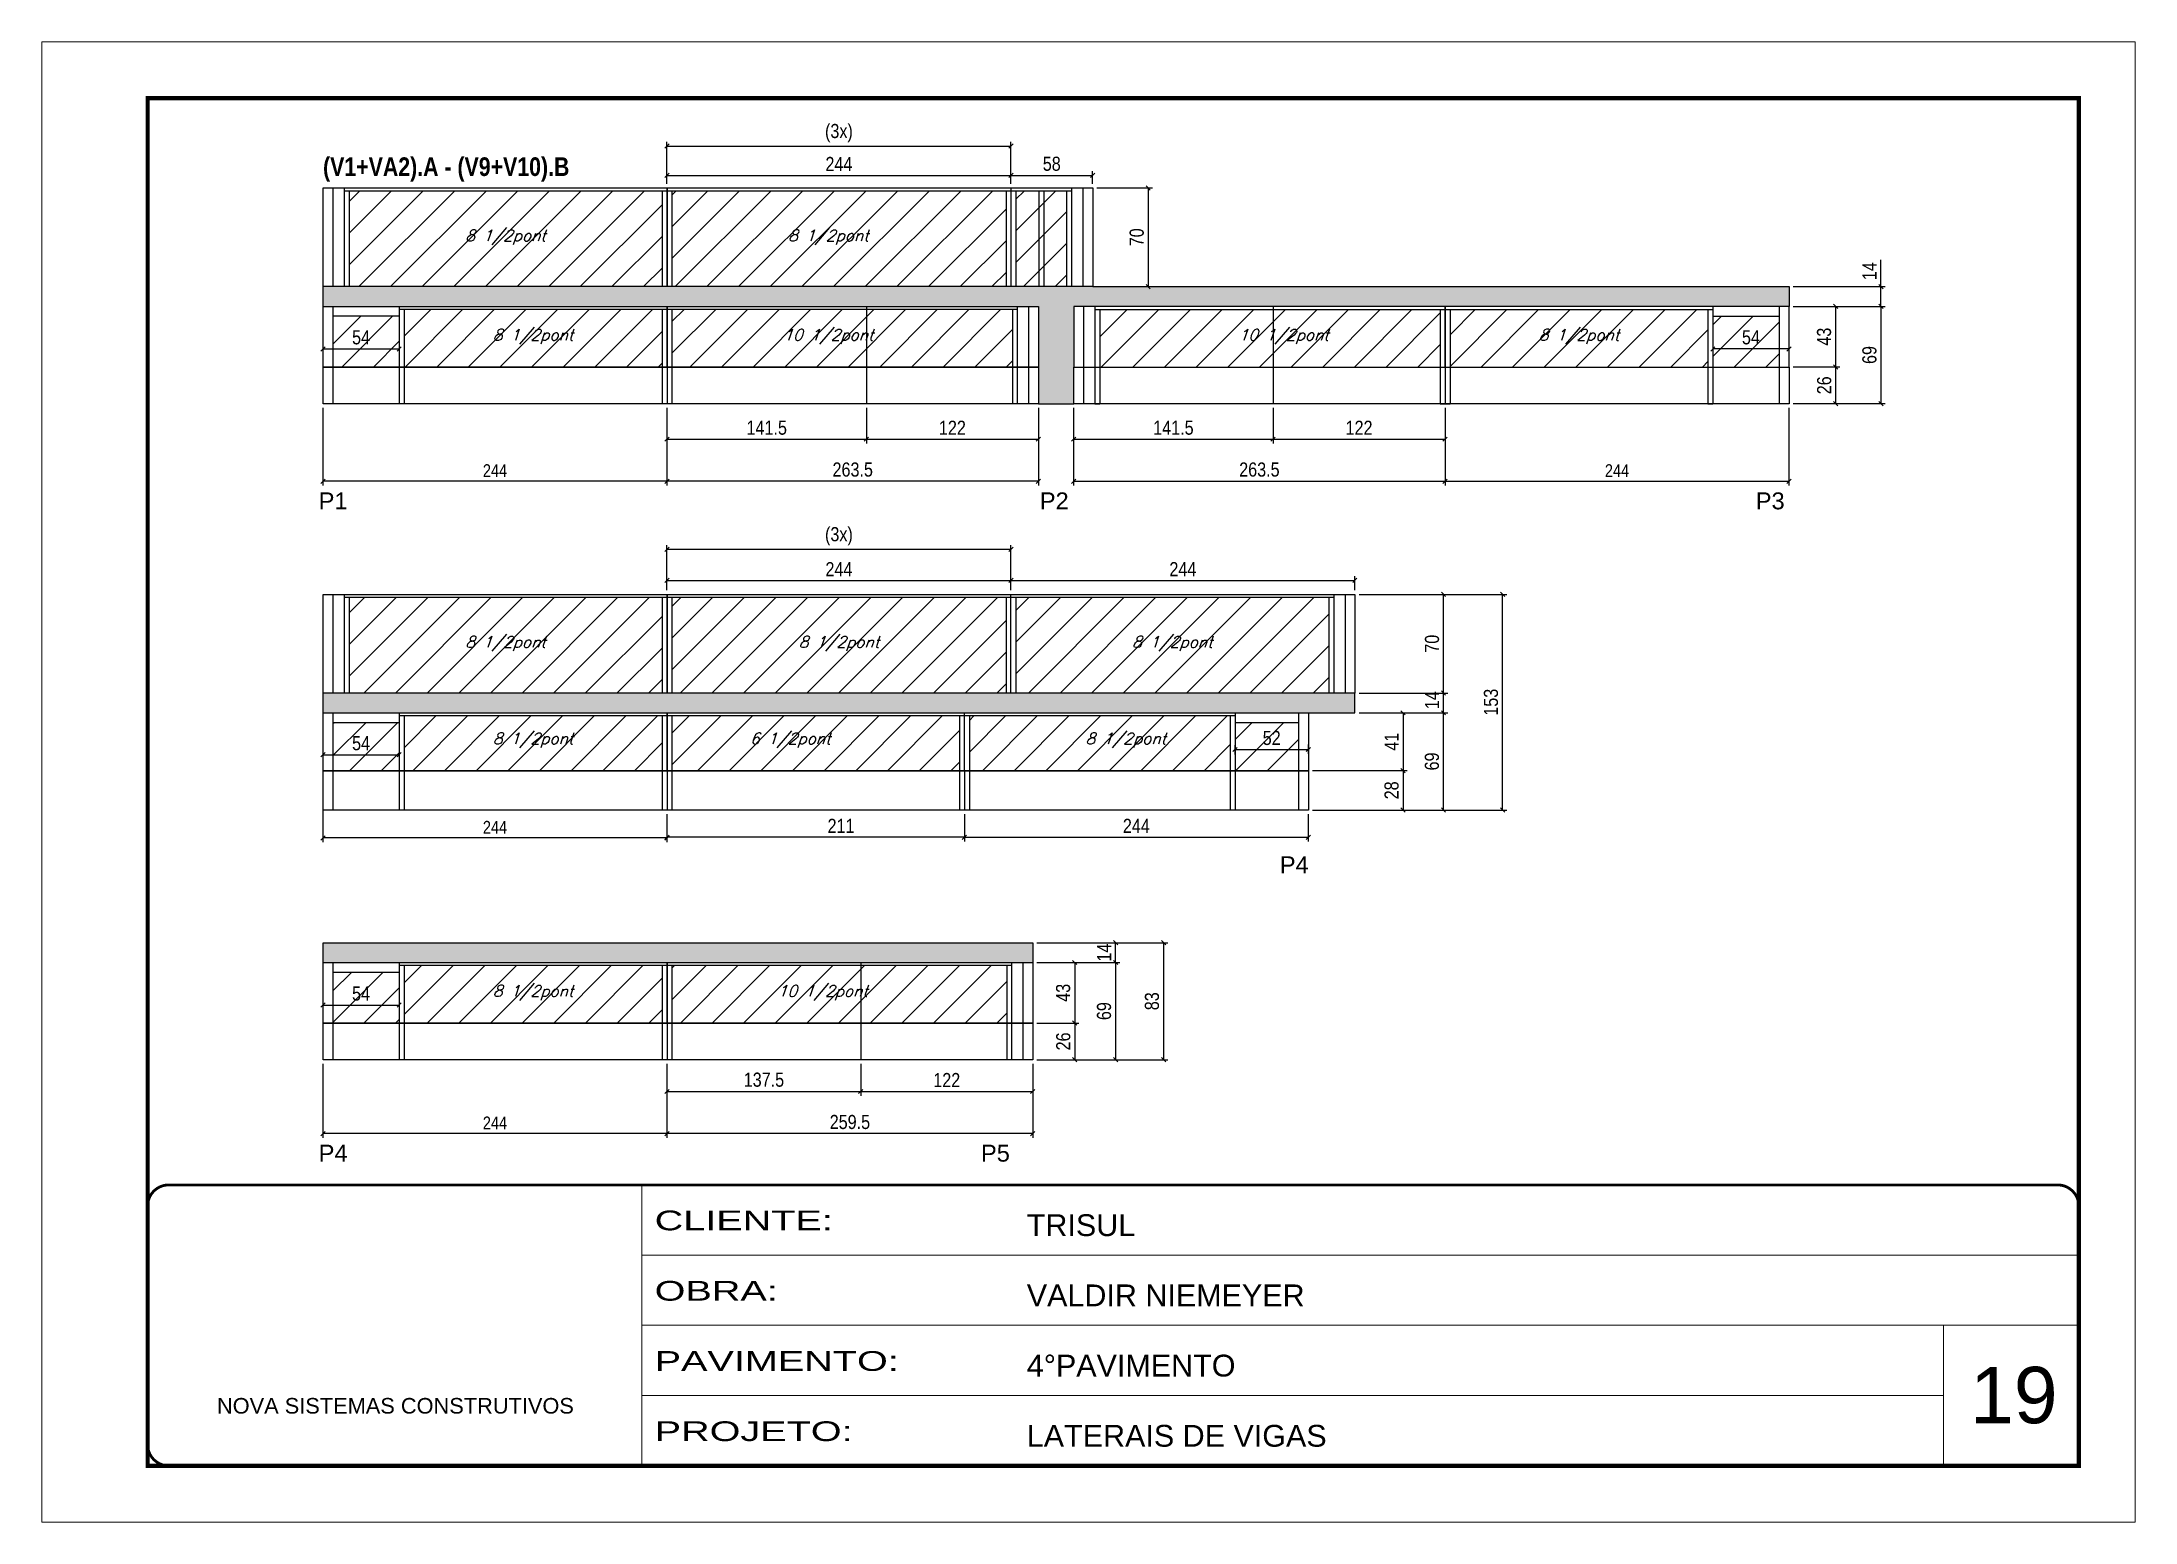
# Model space of a CAD drawing. Extents: x 3330 to 22105, y 1197 to 30204.
# Drawn here: x 16030 to 17515, y 24169 to 25219 of the extents above; entities that cross this region are included whole.
import ezdxf

# ---------------------------------------------------------------- set-up
doc = ezdxf.new("R2010")
doc.units = 0
doc.linetypes.add('CONTINUO', pattern=[0])
doc.linetypes.add('DASHED', pattern=[0.75, 0.5, -0.25])
for name, color, linetype in [('5', 5, 'Continuous'), ('COTA', 241, 'Continuous'), ('NOMENCLATURA', 7, 'Continuous'), ('Painéis', 200, 'Continuous'), ('SARR_2.2x7', 40, 'Continuous'), ('SARR_3.5x7', 81, 'Continuous'), ('texto', 7, 'Continuous')]:
    doc.layers.add(name, color=color, linetype=linetype)
for name, color, linetype, lineweight in [('CARIMBO', 255, 'Continuous', 9), ('Folhas', 255, 'Continuous', 9), ('Hachura', 251, 'Continuous', 9), ('SARRAFO DE PRESSAO', 251, 'DASHED', 9)]:
    doc.layers.add(name, color=color, linetype=linetype, lineweight=lineweight)
doc.styles.add('ARIAL', font='arial.ttf')
doc.styles.add('COTA TECNICA', font='techl___.ttf', dxfattribs={"height": 10})
doc.styles.add('COTA TECNICA-50', font='techl___.ttf', dxfattribs={"height": 9})
doc.styles.add('Romans', font='romans.shx')
doc.styles.get("Standard").update_dxf_attribs({"font": 'arial.ttf'})
doc.styles.add('TECNICA', font='techb___.ttf', dxfattribs={"height": 10})
doc.styles.add('Tecnologia', font='')
doc.styles.get('Tecnologia').set_extended_font_data('Forgotten Futurist')
doc.dimstyles.new('COTA PAINEL-50', dxfattribs={"dimtxt": 9, "dimasz": 3, "dimexe": 3, "dimexo": 3, "dimgap": 3, "dimtad": 1, "dimdec": 1, "dimzin": 12, "dimdsep": 46, "dimtxsty": 'COTA TECNICA-50', "dimblk1": 'OBLIQUE', "dimblk2": 'OBLIQUE', "dimsah": 1, "dimcen": 0.9, "dimclrd": 4, "dimclre": 4, "dimclrt": 240, "dimadec": 1, "dimazin": 3, "dimtfac": 1, "dimtdec": 1, "dimtmove": 0, "dimatfit": 3, "dimfxl": 1, "dimtolj": 1, "dimtzin": 12, "dimarcsym": 0})
doc.dimstyles.new('PAINEL', dxfattribs={"dimtxt": 10, "dimasz": 3, "dimexe": 3, "dimexo": 3, "dimgap": 3, "dimtad": 1, "dimdec": 1, "dimzin": 12, "dimdsep": 46, "dimtxsty": 'COTA TECNICA', "dimblk1": 'OBLIQUE', "dimblk2": 'OBLIQUE', "dimsah": 1, "dimcen": 0.9, "dimclrd": 4, "dimclre": 4, "dimclrt": 240, "dimadec": 1, "dimazin": 3, "dimtfac": 1, "dimtdec": 1, "dimtmove": 0, "dimatfit": 3, "dimfxl": 1, "dimtolj": 1, "dimtzin": 12, "dimarcsym": 0})
pattern_1 = [(45, (1585, 1148.575), (-11.22532, 11.22532), [])]

msp = doc.modelspace()

# ---------------------------------------------------------------- texts
at = {"layer": '5', "linetype": 'Continuous'}
for s, p in [('P1', (16225.94, 24887.24)), ('P2', (16737.51, 24887.24)), ('P3', (17245.43, 24887.24)), ('P4', (16907.8, 24629.11)), ('P4', (16225.94, 24424.54)), ('P5', (16695.78, 24424.54))]:
    msp.add_text(s, height=12, rotation=359.99996, dxfattribs=at).set_placement(p)
at = {"layer": 'CARIMBO', "style": 'ARIAL'}
msp.add_text('19', height=40, dxfattribs=at).set_placement((17397.42, 24238.97))
at = {"layer": 'NOMENCLATURA', "style": 'TECNICA'}
msp.add_text('(V1+VA2).A - (V9+V10).B', height=13.2, dxfattribs=at).set_placement((16229.04, 25123.7))
at = {"layer": 'texto', "color": 2, "char_height": 8, "attachment_point": 5, "style": 'Romans'}
for s, insert in [('{\\Q19;\\C256;8 1/2pont}', (16358.54, 25080.18)), ('{\\Q19;\\C256;8 1/2pont}', (16587.54, 25080.18)), ('{\\Q19;\\C256;8 1/2pont}', (16378.04, 25009.68)), ('{\\Q19;\\C256;10 1/2pont}', (16587.54, 25009.68)), ('{\\Q19;\\C256;10 1/2pont}', (16910.54, 25009.68)), ('{\\Q19;\\C256;8 1/2pont}', (17120.04, 25009.68)), ('{\\Q19;\\C256;8 1/2pont}', (16358.54, 24791.86)), ('{\\Q19;\\C256;8 1/2pont}', (16595.04, 24791.86)), ('{\\Q19;\\C256;8 1/2pont}', (16831.54, 24791.86)), ('{\\Q19;\\C256;8 1/2pont}', (16378.04, 24723.36)), ('{\\Q19;\\C256;6 1/2pont}', (16560.54, 24723.36)), ('{\\Q19;\\C256;8 1/2pont}', (16798.54, 24723.36)), ('{\\Q19;\\C256;8 1/2pont}', (16378.04, 24544.27)), ('{\\Q19;\\C256;10 1/2pont}', (16583.54, 24544.27))]:
    msp.add_mtext(s, dxfattribs=dict(at, insert=insert))

# ---------------------------------------------------------------- blocks, each defined once
blk = doc.blocks.new('9999999999')
at = {"color": 30, "linetype": 'CONTINUO'}
for p, q in [((98564.6, 34230.2), (98564.6, 34429.4)), ((98564.6, 34379.6), (99584, 34379.6)), ((98564.6, 34329.8), (99488, 34329.8)), ((99584, 34329.8), (99488, 34329.8)), ((99488, 34329.8), (99488, 34230.2)), ((98564.6, 34280), (99488, 34280))]:
    blk.add_line(p, q, dxfattribs=at)
at = {"color": 30, "linetype": 'CONTINUO', "const_width": 2}
blk.add_lwpolyline([(99584, 34230.2), (99584, 34414.4, 0.414214), (99569, 34429.4), (98229, 34429.4, 0.414214), (98214, 34414.4), (98214, 34245.2, 0.414214), (98229, 34230.2), (99584, 34230.2)], format="xyb", dxfattribs=at)
at = {"layer": 'Folhas'}
blk.add_lwpolyline([(98139, 34190.2), (99624, 34190.2), (99624, 35240.2), (98139, 35240.2)], close=True, dxfattribs=at)
at = {"layer": 'Folhas', "color": 30, "const_width": 3}
blk.add_lwpolyline([(98214, 34230.2), (99584, 34230.2), (99584, 35200.2), (98214, 35200.2)], close=True, dxfattribs=at)
at = {"color": 7, "linetype": 'Continuous', "ltscale": 5, "style": 'ARIAL'}
for s, height, p in [('TRISUL', 15.48, (98837.7, 34393.1)), ('VALDIR NIEMEYER', 15.483, (98837.7, 34343.3)), ('4°PAVIMENTO', 15.483, (98837.7, 34293.5)), ('NOVA SISTEMAS CONSTRUTIVOS', 11.059, (98263.2, 34267.2)), ('LATERAIS DE VIGAS', 15.483, (98837.7, 34243.7))]:
    blk.add_text(s, height=height, dxfattribs=at).set_placement(p)
at = {"layer": 'Folhas', "color": 7, "style": 'Tecnologia', "width": 1.5}
for s, p in [('CLIENTE:', (98573.7, 34397.2)), ('OBRA:', (98573.7, 34347.3)), ('PAVIMENTO:', (98573.7, 34297.5)), ('PROJETO:', (98573.7, 34247.7))]:
    blk.add_text(s, height=14, dxfattribs=at).set_placement(p)
blk = doc.blocks.new('_Oblique')
at = {"color": 0, "linetype": 'ByBlock', "lineweight": -2}
blk.add_line((-0.5, -0.5), (0.5, 0.5), dxfattribs=at)
blk = doc.blocks.new('*D1912')
at = {"layer": 'COTA', "color": 4, "linetype": 'ByBlock', "lineweight": -2, "transparency": 16777216}
for p, q in [((16229, 24959.2), (16229, 24904.1)), ((16473, 24959.2), (16473, 24904.1)), ((16473, 24907.1), (16229, 24907.1))]:
    blk.add_line(p, q, dxfattribs=at)
at = {"layer": 'Defpoints', "color": 0, "linetype": 'ByBlock', "transparency": 16777216}
for p in [(16229, 24962.2), (16473, 24962.2), (16229, 24907.1)]:
    blk.add_point(p, dxfattribs=at)
at = {"layer": 'COTA', "color": 4, "linetype": 'ByBlock', "lineweight": -2, "transparency": 16777216, "xscale": 3, "yscale": 3, "zscale": 3, "rotation": 180}
blk.add_blockref('_Oblique', (16229, 24907.1), dxfattribs=at)
at = {"layer": 'COTA', "color": 4, "linetype": 'ByBlock', "lineweight": -2, "transparency": 16777216, "xscale": 3, "yscale": 3, "zscale": 3}
blk.add_blockref('_Oblique', (16473, 24907.1), dxfattribs=at)
at = {"layer": 'COTA', "color": 240, "linetype": 'ByBlock', "transparency": 16777216, "insert": (16351, 24914.7), "char_height": 9, "attachment_point": 5, "style": 'COTA TECNICA-50'}
blk.add_mtext('\\A1;244', dxfattribs=at)
blk = doc.blocks.new('*D1913')
at = {"layer": 'COTA', "color": 4, "linetype": 'ByBlock', "lineweight": -2, "transparency": 16777216}
for p, q in [((16473, 24959.2), (16473, 24904.1)), ((16736.5, 24959.2), (16736.5, 24904.1)), ((16736.5, 24907.1), (16473, 24907.1))]:
    blk.add_line(p, q, dxfattribs=at)
at = {"layer": 'Defpoints', "color": 0, "linetype": 'ByBlock', "transparency": 16777216}
for p in [(16473, 24962.2), (16736.5, 24962.2), (16473, 24907.1)]:
    blk.add_point(p, dxfattribs=at)
at = {"layer": 'COTA', "color": 4, "linetype": 'ByBlock', "lineweight": -2, "transparency": 16777216, "xscale": 3, "yscale": 3, "zscale": 3, "rotation": 180}
blk.add_blockref('_Oblique', (16473, 24907.1), dxfattribs=at)
at = {"layer": 'COTA', "color": 4, "linetype": 'ByBlock', "lineweight": -2, "transparency": 16777216, "xscale": 3, "yscale": 3, "zscale": 3}
blk.add_blockref('_Oblique', (16736.5, 24907.1), dxfattribs=at)
at = {"layer": 'COTA', "color": 240, "linetype": 'ByBlock', "transparency": 16777216, "insert": (16604.8, 24915.4), "char_height": 10, "attachment_point": 5, "style": 'COTA TECNICA'}
blk.add_mtext('\\A1;263.5', dxfattribs=at)
blk = doc.blocks.new('*D1882')
at = {"layer": 'COTA', "color": 4, "linetype": 'ByBlock', "lineweight": -2, "transparency": 16777216}
for p, q in [((16229, 24698.9), (16229, 24651.1)), ((16473, 24670.9), (16473, 24651.1)), ((16473, 24654.1), (16229, 24654.1))]:
    blk.add_line(p, q, dxfattribs=at)
at = {"layer": 'Defpoints', "color": 0, "linetype": 'ByBlock', "transparency": 16777216}
for p in [(16229, 24701.9), (16473, 24673.9), (16229, 24654.1)]:
    blk.add_point(p, dxfattribs=at)
at = {"layer": 'COTA', "color": 4, "linetype": 'ByBlock', "lineweight": -2, "transparency": 16777216, "xscale": 3, "yscale": 3, "zscale": 3, "rotation": 180}
blk.add_blockref('_Oblique', (16229, 24654.1), dxfattribs=at)
at = {"layer": 'COTA', "color": 4, "linetype": 'ByBlock', "lineweight": -2, "transparency": 16777216, "xscale": 3, "yscale": 3, "zscale": 3}
blk.add_blockref('_Oblique', (16473, 24654.1), dxfattribs=at)
at = {"layer": 'COTA', "color": 240, "linetype": 'ByBlock', "transparency": 16777216, "insert": (16351, 24661.7), "char_height": 9, "attachment_point": 5, "style": 'COTA TECNICA-50'}
blk.add_mtext('\\A1;244', dxfattribs=at)
blk = doc.blocks.new('*D1883')
at = {"layer": 'COTA', "color": 4, "linetype": 'ByBlock', "lineweight": -2, "transparency": 16777216}
for p, q in [((16473, 24670.9), (16473, 24651.6)), ((16684, 24670.9), (16684, 24651.6)), ((16684, 24654.6), (16473, 24654.6))]:
    blk.add_line(p, q, dxfattribs=at)
at = {"layer": 'Defpoints', "color": 0, "linetype": 'ByBlock', "transparency": 16777216}
for p in [(16473, 24673.9), (16684, 24673.9), (16473, 24654.6)]:
    blk.add_point(p, dxfattribs=at)
at = {"layer": 'COTA', "color": 4, "linetype": 'ByBlock', "lineweight": -2, "transparency": 16777216, "xscale": 3, "yscale": 3, "zscale": 3, "rotation": 180}
blk.add_blockref('_Oblique', (16473, 24654.6), dxfattribs=at)
at = {"layer": 'COTA', "color": 4, "linetype": 'ByBlock', "lineweight": -2, "transparency": 16777216, "xscale": 3, "yscale": 3, "zscale": 3}
blk.add_blockref('_Oblique', (16684, 24654.6), dxfattribs=at)
at = {"layer": 'COTA', "color": 240, "linetype": 'ByBlock', "transparency": 16777216, "insert": (16596.5, 24662.7), "char_height": 10, "attachment_point": 5, "style": 'COTA TECNICA'}
blk.add_mtext('\\A1;211', dxfattribs=at)
blk = doc.blocks.new('*D1884')
at = {"layer": 'COTA', "color": 4, "linetype": 'ByBlock', "lineweight": -2, "transparency": 16777216}
for p, q in [((16684, 24670.9), (16684, 24651.6)), ((16928, 24670.9), (16928, 24651.6)), ((16684, 24654.6), (16928, 24654.6))]:
    blk.add_line(p, q, dxfattribs=at)
at = {"layer": 'Defpoints', "color": 0, "linetype": 'ByBlock', "transparency": 16777216}
for p in [(16684, 24673.9), (16928, 24673.9), (16928, 24654.6)]:
    blk.add_point(p, dxfattribs=at)
at = {"layer": 'COTA', "color": 4, "linetype": 'ByBlock', "lineweight": -2, "transparency": 16777216, "xscale": 3, "yscale": 3, "zscale": 3, "rotation": 180}
blk.add_blockref('_Oblique', (16684, 24654.6), dxfattribs=at)
at = {"layer": 'COTA', "color": 4, "linetype": 'ByBlock', "lineweight": -2, "transparency": 16777216, "xscale": 3, "yscale": 3, "zscale": 3}
blk.add_blockref('_Oblique', (16928, 24654.6), dxfattribs=at)
at = {"layer": 'COTA', "color": 240, "linetype": 'ByBlock', "transparency": 16777216, "insert": (16806, 24662.7), "char_height": 10, "attachment_point": 5, "style": 'COTA TECNICA'}
blk.add_mtext('\\A1;244', dxfattribs=at)
blk = doc.blocks.new('*D1887')
at = {"layer": 'COTA', "color": 4, "lineweight": -2, "transparency": 16777216}
for p, q in [((16229, 25006.7), (16229, 24998)), ((16229, 25001), (16283, 25001)), ((16283, 25006.7), (16283, 24998))]:
    blk.add_line(p, q, dxfattribs=at)
at = {"layer": 'Defpoints', "color": 0, "transparency": 16777216}
for p in [(16229, 25009.7), (16283, 25009.7), (16283, 25001)]:
    blk.add_point(p, dxfattribs=at)
at = {"layer": 'COTA', "color": 4, "lineweight": -2, "transparency": 16777216, "xscale": 3, "yscale": 3, "zscale": 3, "rotation": 180}
blk.add_blockref('_Oblique', (16229, 25001), dxfattribs=at)
at = {"layer": 'COTA', "color": 4, "lineweight": -2, "transparency": 16777216, "xscale": 3, "yscale": 3, "zscale": 3}
blk.add_blockref('_Oblique', (16283, 25001), dxfattribs=at)
at = {"layer": 'COTA', "color": 240, "transparency": 16777216, "insert": (16256, 25009.2), "char_height": 10, "attachment_point": 5, "style": 'COTA TECNICA'}
blk.add_mtext('\\A1;54', dxfattribs=at)
blk = doc.blocks.new('*D1888')
at = {"layer": 'COTA', "color": 4, "linetype": 'ByBlock', "lineweight": -2, "transparency": 16777216}
for p, q in [((17025, 24959.2), (17025, 24904.1)), ((17269, 24959.2), (17269, 24904.1)), ((17025, 24907.1), (17269, 24907.1))]:
    blk.add_line(p, q, dxfattribs=at)
at = {"layer": 'Defpoints', "color": 0, "linetype": 'ByBlock', "transparency": 16777216}
for p in [(17025, 24962.2), (17269, 24962.2), (17269, 24907.1)]:
    blk.add_point(p, dxfattribs=at)
at = {"layer": 'COTA', "color": 4, "linetype": 'ByBlock', "lineweight": -2, "transparency": 16777216, "xscale": 3, "yscale": 3, "zscale": 3, "rotation": 180}
blk.add_blockref('_Oblique', (17025, 24907.1), dxfattribs=at)
at = {"layer": 'COTA', "color": 4, "linetype": 'ByBlock', "lineweight": -2, "transparency": 16777216, "xscale": 3, "yscale": 3, "zscale": 3}
blk.add_blockref('_Oblique', (17269, 24907.1), dxfattribs=at)
at = {"layer": 'COTA', "color": 240, "linetype": 'ByBlock', "transparency": 16777216, "insert": (17147, 24914.7), "char_height": 9, "attachment_point": 5, "style": 'COTA TECNICA-50'}
blk.add_mtext('\\A1;244', dxfattribs=at)
blk = doc.blocks.new('*D1889')
at = {"layer": 'COTA', "color": 4, "linetype": 'ByBlock', "lineweight": -2, "transparency": 16777216}
for p, q in [((16761.5, 24959.2), (16761.5, 24904.1)), ((17025, 24959.2), (17025, 24904.1)), ((16761.5, 24907.1), (17025, 24907.1))]:
    blk.add_line(p, q, dxfattribs=at)
at = {"layer": 'Defpoints', "color": 0, "linetype": 'ByBlock', "transparency": 16777216}
for p in [(16761.5, 24962.2), (17025, 24962.2), (17025, 24907.1)]:
    blk.add_point(p, dxfattribs=at)
at = {"layer": 'COTA', "color": 4, "linetype": 'ByBlock', "lineweight": -2, "transparency": 16777216, "xscale": 3, "yscale": 3, "zscale": 3, "rotation": 180}
blk.add_blockref('_Oblique', (16761.5, 24907.1), dxfattribs=at)
at = {"layer": 'COTA', "color": 4, "linetype": 'ByBlock', "lineweight": -2, "transparency": 16777216, "xscale": 3, "yscale": 3, "zscale": 3}
blk.add_blockref('_Oblique', (17025, 24907.1), dxfattribs=at)
at = {"layer": 'COTA', "color": 240, "linetype": 'ByBlock', "transparency": 16777216, "insert": (16893.3, 24915.4), "char_height": 10, "attachment_point": 5, "style": 'COTA TECNICA'}
blk.add_mtext('\\A1;263.5', dxfattribs=at)
blk = doc.blocks.new('*D1890')
at = {"layer": 'COTA', "color": 4, "lineweight": -2, "transparency": 16777216}
for p, q in [((17215, 25006.7), (17215, 24998)), ((17269, 25001), (17215, 25001)), ((17269, 25006.7), (17269, 24998))]:
    blk.add_line(p, q, dxfattribs=at)
at = {"layer": 'Defpoints', "color": 0, "transparency": 16777216}
for p in [(17215, 25009.7), (17269, 25009.7), (17215, 25001)]:
    blk.add_point(p, dxfattribs=at)
at = {"layer": 'COTA', "color": 4, "lineweight": -2, "transparency": 16777216, "xscale": 3, "yscale": 3, "zscale": 3, "rotation": 180}
blk.add_blockref('_Oblique', (17215, 25001), dxfattribs=at)
at = {"layer": 'COTA', "color": 4, "lineweight": -2, "transparency": 16777216, "xscale": 3, "yscale": 3, "zscale": 3}
blk.add_blockref('_Oblique', (17269, 25001), dxfattribs=at)
at = {"layer": 'COTA', "color": 240, "transparency": 16777216, "insert": (17242, 25009.2), "char_height": 10, "attachment_point": 5, "style": 'COTA TECNICA'}
blk.add_mtext('\\A1;54', dxfattribs=at)
blk = doc.blocks.new('*D1891')
at = {"layer": 'COTA', "color": 4, "lineweight": -2, "transparency": 16777216}
for p, q in [((16473, 25118.2), (16473, 25127.1)), ((16717, 25118.2), (16717, 25127.1)), ((16473, 25124.1), (16717, 25124.1))]:
    blk.add_line(p, q, dxfattribs=at)
at = {"layer": 'Defpoints', "color": 0, "transparency": 16777216}
for p in [(16473, 25115.2), (16717, 25124.1), (16717, 25115.2)]:
    blk.add_point(p, dxfattribs=at)
at = {"layer": 'COTA', "color": 4, "lineweight": -2, "transparency": 16777216, "xscale": 3, "yscale": 3, "zscale": 3, "rotation": 180}
blk.add_blockref('_Oblique', (16473, 25124.1), dxfattribs=at)
at = {"layer": 'COTA', "color": 4, "lineweight": -2, "transparency": 16777216, "xscale": 3, "yscale": 3, "zscale": 3}
blk.add_blockref('_Oblique', (16717, 25124.1), dxfattribs=at)
at = {"layer": 'COTA', "color": 240, "transparency": 16777216, "insert": (16595, 25132.2), "char_height": 10, "attachment_point": 5, "style": 'COTA TECNICA'}
blk.add_mtext('\\A1;244', dxfattribs=at)
blk = doc.blocks.new('*D1892')
at = {"layer": 'COTA', "color": 4, "lineweight": -2, "transparency": 16777216}
for p, q in [((16717, 25118.2), (16717, 25127.1)), ((16775, 25118.2), (16775, 25127.1)), ((16717, 25124.1), (16775, 25124.1))]:
    blk.add_line(p, q, dxfattribs=at)
at = {"layer": 'Defpoints', "color": 0, "transparency": 16777216}
for p in [(16717, 25115.2), (16775, 25124.1), (16775, 25115.2)]:
    blk.add_point(p, dxfattribs=at)
at = {"layer": 'COTA', "color": 4, "lineweight": -2, "transparency": 16777216, "xscale": 3, "yscale": 3, "zscale": 3, "rotation": 180}
blk.add_blockref('_Oblique', (16717, 25124.1), dxfattribs=at)
at = {"layer": 'COTA', "color": 4, "lineweight": -2, "transparency": 16777216, "xscale": 3, "yscale": 3, "zscale": 3}
blk.add_blockref('_Oblique', (16775, 25124.1), dxfattribs=at)
at = {"layer": 'COTA', "color": 240, "transparency": 16777216, "insert": (16746, 25132.3), "char_height": 10, "attachment_point": 5, "style": 'COTA TECNICA'}
blk.add_mtext('\\A1;58', dxfattribs=at)
blk = doc.blocks.new('*D1893')
at = {"layer": 'COTA', "color": 4, "lineweight": -2, "transparency": 16777216}
for p, q in [((16473, 25118.2), (16473, 25147.9)), ((16473, 25144.9), (16717, 25144.9)), ((16717, 25118.2), (16717, 25147.9))]:
    blk.add_line(p, q, dxfattribs=at)
at = {"layer": 'Defpoints', "color": 0, "transparency": 16777216}
for p in [(16717, 25144.9), (16473, 25115.2), (16717, 25115.2)]:
    blk.add_point(p, dxfattribs=at)
at = {"layer": 'COTA', "color": 4, "lineweight": -2, "transparency": 16777216, "xscale": 3, "yscale": 3, "zscale": 3, "rotation": 180}
blk.add_blockref('_Oblique', (16473, 25144.9), dxfattribs=at)
at = {"layer": 'COTA', "color": 4, "lineweight": -2, "transparency": 16777216, "xscale": 3, "yscale": 3, "zscale": 3}
blk.add_blockref('_Oblique', (16717, 25144.9), dxfattribs=at)
at = {"layer": 'COTA', "color": 240, "transparency": 16777216, "insert": (16595, 25154.1), "char_height": 10, "attachment_point": 5, "style": 'COTA TECNICA'}
blk.add_mtext('\\A1;(3x)', dxfattribs=at)
blk = doc.blocks.new('*D1894')
at = {"layer": 'COTA', "color": 4, "linetype": 'ByBlock', "lineweight": -2, "transparency": 16777216}
for p, q in [((17272, 25031.2), (17305.1, 25031.2)), ((17302.1, 25031.2), (17302.1, 24988.2)), ((17272, 24988.2), (17305.1, 24988.2))]:
    blk.add_line(p, q, dxfattribs=at)
at = {"layer": 'Defpoints', "color": 0, "linetype": 'ByBlock', "transparency": 16777216}
for p in [(17269, 25031.2), (17269, 24988.2), (17302.1, 24988.2)]:
    blk.add_point(p, dxfattribs=at)
at = {"layer": 'COTA', "color": 4, "linetype": 'ByBlock', "lineweight": -2, "transparency": 16777216, "xscale": 3, "yscale": 3, "zscale": 3}
for p, rotation in [((17302.1, 25031.2), 90), ((17302.1, 24988.2), 270)]:
    blk.add_blockref('_Oblique', p, dxfattribs=dict(at, rotation=rotation))
at = {"layer": 'COTA', "color": 240, "linetype": 'ByBlock', "transparency": 16777216, "insert": (17293.9, 25009.7), "char_height": 10, "attachment_point": 5, "rotation": 90, "style": 'COTA TECNICA'}
blk.add_mtext('\\A1;43', dxfattribs=at)
blk = doc.blocks.new('*D1895')
at = {"layer": 'COTA', "color": 4, "lineweight": -2, "transparency": 16777216}
for p, q in [((16778, 25115.2), (16817.4, 25115.2)), ((16814.4, 25115.2), (16814.4, 25045.2)), ((16778, 25045.2), (16817.4, 25045.2))]:
    blk.add_line(p, q, dxfattribs=at)
at = {"layer": 'Defpoints', "color": 0, "transparency": 16777216}
for p in [(16775, 25115.2), (16775, 25045.2), (16814.4, 25045.2)]:
    blk.add_point(p, dxfattribs=at)
at = {"layer": 'COTA', "color": 4, "lineweight": -2, "transparency": 16777216, "xscale": 3, "yscale": 3, "zscale": 3}
for p, rotation in [((16814.4, 25115.2), 90), ((16814.4, 25045.2), 270)]:
    blk.add_blockref('_Oblique', p, dxfattribs=dict(at, rotation=rotation))
at = {"layer": 'COTA', "color": 240, "transparency": 16777216, "insert": (16806.3, 25080.2), "char_height": 10, "attachment_point": 5, "rotation": 90, "style": 'COTA TECNICA'}
blk.add_mtext('\\A1;70', dxfattribs=at)
blk = doc.blocks.new('*D1896')
at = {"layer": 'COTA', "color": 4, "lineweight": -2, "transparency": 16777216}
for p, q in [((16473, 24959.2), (16473, 24934)), ((16614.5, 24959.2), (16614.5, 24934)), ((16473, 24937), (16614.5, 24937))]:
    blk.add_line(p, q, dxfattribs=at)
at = {"layer": 'Defpoints', "color": 0, "transparency": 16777216}
for p in [(16473, 24962.2), (16614.5, 24962.2), (16614.5, 24937)]:
    blk.add_point(p, dxfattribs=at)
at = {"layer": 'COTA', "color": 4, "lineweight": -2, "transparency": 16777216, "xscale": 3, "yscale": 3, "zscale": 3, "rotation": 180}
blk.add_blockref('_Oblique', (16473, 24937), dxfattribs=at)
at = {"layer": 'COTA', "color": 4, "lineweight": -2, "transparency": 16777216, "xscale": 3, "yscale": 3, "zscale": 3}
blk.add_blockref('_Oblique', (16614.5, 24937), dxfattribs=at)
at = {"layer": 'COTA', "color": 240, "transparency": 16777216, "insert": (16543.8, 24945.1), "char_height": 10, "attachment_point": 5, "style": 'COTA TECNICA'}
blk.add_mtext('\\A1;141.5', dxfattribs=at)
blk = doc.blocks.new('*D1897')
at = {"layer": 'COTA', "color": 4, "lineweight": -2, "transparency": 16777216}
for p, q in [((16614.5, 24959.2), (16614.5, 24934)), ((16736.5, 24959.2), (16736.5, 24934)), ((16614.5, 24937), (16736.5, 24937))]:
    blk.add_line(p, q, dxfattribs=at)
at = {"layer": 'Defpoints', "color": 0, "transparency": 16777216}
for p in [(16614.5, 24962.2), (16736.5, 24962.2), (16736.5, 24937)]:
    blk.add_point(p, dxfattribs=at)
at = {"layer": 'COTA', "color": 4, "lineweight": -2, "transparency": 16777216, "xscale": 3, "yscale": 3, "zscale": 3, "rotation": 180}
blk.add_blockref('_Oblique', (16614.5, 24937), dxfattribs=at)
at = {"layer": 'COTA', "color": 4, "lineweight": -2, "transparency": 16777216, "xscale": 3, "yscale": 3, "zscale": 3}
blk.add_blockref('_Oblique', (16736.5, 24937), dxfattribs=at)
at = {"layer": 'COTA', "color": 240, "transparency": 16777216, "insert": (16675.5, 24945.1), "char_height": 10, "attachment_point": 5, "style": 'COTA TECNICA'}
blk.add_mtext('\\A1;122', dxfattribs=at)
blk = doc.blocks.new('*D1898')
at = {"layer": 'COTA', "color": 4, "lineweight": -2, "transparency": 16777216}
for p, q in [((16761.5, 24959.2), (16761.5, 24934)), ((16903, 24959.2), (16903, 24934)), ((16761.5, 24937), (16903, 24937))]:
    blk.add_line(p, q, dxfattribs=at)
at = {"layer": 'Defpoints', "color": 0, "transparency": 16777216}
for p in [(16761.5, 24962.2), (16903, 24962.2), (16903, 24937)]:
    blk.add_point(p, dxfattribs=at)
at = {"layer": 'COTA', "color": 4, "lineweight": -2, "transparency": 16777216, "xscale": 3, "yscale": 3, "zscale": 3, "rotation": 180}
blk.add_blockref('_Oblique', (16761.5, 24937), dxfattribs=at)
at = {"layer": 'COTA', "color": 4, "lineweight": -2, "transparency": 16777216, "xscale": 3, "yscale": 3, "zscale": 3}
blk.add_blockref('_Oblique', (16903, 24937), dxfattribs=at)
at = {"layer": 'COTA', "color": 240, "transparency": 16777216, "insert": (16832.3, 24945.1), "char_height": 10, "attachment_point": 5, "style": 'COTA TECNICA'}
blk.add_mtext('\\A1;141.5', dxfattribs=at)
blk = doc.blocks.new('*D1899')
at = {"layer": 'COTA', "color": 4, "lineweight": -2, "transparency": 16777216}
for p, q in [((16903, 24959.2), (16903, 24934)), ((17025, 24959.2), (17025, 24934)), ((16903, 24937), (17025, 24937))]:
    blk.add_line(p, q, dxfattribs=at)
at = {"layer": 'Defpoints', "color": 0, "transparency": 16777216}
for p in [(16903, 24962.2), (17025, 24962.2), (17025, 24937)]:
    blk.add_point(p, dxfattribs=at)
at = {"layer": 'COTA', "color": 4, "lineweight": -2, "transparency": 16777216, "xscale": 3, "yscale": 3, "zscale": 3, "rotation": 180}
blk.add_blockref('_Oblique', (16903, 24937), dxfattribs=at)
at = {"layer": 'COTA', "color": 4, "lineweight": -2, "transparency": 16777216, "xscale": 3, "yscale": 3, "zscale": 3}
blk.add_blockref('_Oblique', (17025, 24937), dxfattribs=at)
at = {"layer": 'COTA', "color": 240, "transparency": 16777216, "insert": (16964, 24945.1), "char_height": 10, "attachment_point": 5, "style": 'COTA TECNICA'}
blk.add_mtext('\\A1;122', dxfattribs=at)
blk = doc.blocks.new('*D1900')
at = {"layer": 'COTA', "color": 4, "lineweight": -2, "transparency": 16777216}
for p, q in [((16876, 24713.4), (16876, 24719.9)), ((16876, 24716.9), (16928, 24716.9)), ((16928, 24720.4), (16928, 24713.9))]:
    blk.add_line(p, q, dxfattribs=at)
at = {"layer": 'Defpoints', "color": 0, "transparency": 16777216}
for p in [(16928, 24723.4), (16928, 24716.9), (16876, 24710.4)]:
    blk.add_point(p, dxfattribs=at)
at = {"layer": 'COTA', "color": 4, "lineweight": -2, "transparency": 16777216, "xscale": 3, "yscale": 3, "zscale": 3, "rotation": 180}
blk.add_blockref('_Oblique', (16876, 24716.9), dxfattribs=at)
at = {"layer": 'COTA', "color": 4, "lineweight": -2, "transparency": 16777216, "xscale": 3, "yscale": 3, "zscale": 3}
blk.add_blockref('_Oblique', (16928, 24716.9), dxfattribs=at)
at = {"layer": 'COTA', "color": 240, "transparency": 16777216, "insert": (16902, 24725), "char_height": 10, "attachment_point": 5, "style": 'COTA TECNICA'}
blk.add_mtext('\\A1;52', dxfattribs=at)
blk = doc.blocks.new('*D1901')
at = {"layer": 'COTA', "color": 4, "linetype": 'ByBlock', "lineweight": -2, "transparency": 16777216}
for p, q in [((16229, 24493.8), (16229, 24441.4)), ((16473, 24493.8), (16473, 24441.4)), ((16473, 24444.4), (16229, 24444.4))]:
    blk.add_line(p, q, dxfattribs=at)
at = {"layer": 'Defpoints', "color": 0, "linetype": 'ByBlock', "transparency": 16777216}
for p in [(16229, 24496.8), (16473, 24496.8), (16229, 24444.4)]:
    blk.add_point(p, dxfattribs=at)
at = {"layer": 'COTA', "color": 4, "linetype": 'ByBlock', "lineweight": -2, "transparency": 16777216, "xscale": 3, "yscale": 3, "zscale": 3, "rotation": 180}
blk.add_blockref('_Oblique', (16229, 24444.4), dxfattribs=at)
at = {"layer": 'COTA', "color": 4, "linetype": 'ByBlock', "lineweight": -2, "transparency": 16777216, "xscale": 3, "yscale": 3, "zscale": 3}
blk.add_blockref('_Oblique', (16473, 24444.4), dxfattribs=at)
at = {"layer": 'COTA', "color": 240, "linetype": 'ByBlock', "transparency": 16777216, "insert": (16351, 24452), "char_height": 9, "attachment_point": 5, "style": 'COTA TECNICA-50'}
blk.add_mtext('\\A1;244', dxfattribs=at)
blk = doc.blocks.new('*D1902')
at = {"layer": 'COTA', "color": 4, "linetype": 'ByBlock', "lineweight": -2, "transparency": 16777216}
for p, q in [((16473, 24493.8), (16473, 24441.4)), ((16732.5, 24493.8), (16732.5, 24441.4)), ((16732.5, 24444.4), (16473, 24444.4))]:
    blk.add_line(p, q, dxfattribs=at)
at = {"layer": 'Defpoints', "color": 0, "linetype": 'ByBlock', "transparency": 16777216}
for p in [(16473, 24496.8), (16732.5, 24496.8), (16473, 24444.4)]:
    blk.add_point(p, dxfattribs=at)
at = {"layer": 'COTA', "color": 4, "linetype": 'ByBlock', "lineweight": -2, "transparency": 16777216, "xscale": 3, "yscale": 3, "zscale": 3, "rotation": 180}
blk.add_blockref('_Oblique', (16473, 24444.4), dxfattribs=at)
at = {"layer": 'COTA', "color": 4, "linetype": 'ByBlock', "lineweight": -2, "transparency": 16777216, "xscale": 3, "yscale": 3, "zscale": 3}
blk.add_blockref('_Oblique', (16732.5, 24444.4), dxfattribs=at)
at = {"layer": 'COTA', "color": 240, "linetype": 'ByBlock', "transparency": 16777216, "insert": (16602.8, 24452.6), "char_height": 10, "attachment_point": 5, "style": 'COTA TECNICA'}
blk.add_mtext('\\A1;259.5', dxfattribs=at)
blk = doc.blocks.new('*D1903')
at = {"layer": 'COTA', "color": 4, "lineweight": -2, "transparency": 16777216}
for p, q in [((16229, 24541.3), (16229, 24532.6)), ((16229, 24535.6), (16283, 24535.6)), ((16283, 24541.3), (16283, 24532.6))]:
    blk.add_line(p, q, dxfattribs=at)
at = {"layer": 'Defpoints', "color": 0, "transparency": 16777216}
for p in [(16229, 24544.3), (16283, 24544.3), (16283, 24535.6)]:
    blk.add_point(p, dxfattribs=at)
at = {"layer": 'COTA', "color": 4, "lineweight": -2, "transparency": 16777216, "xscale": 3, "yscale": 3, "zscale": 3, "rotation": 180}
blk.add_blockref('_Oblique', (16229, 24535.6), dxfattribs=at)
at = {"layer": 'COTA', "color": 4, "lineweight": -2, "transparency": 16777216, "xscale": 3, "yscale": 3, "zscale": 3}
blk.add_blockref('_Oblique', (16283, 24535.6), dxfattribs=at)
at = {"layer": 'COTA', "color": 240, "transparency": 16777216, "insert": (16256, 24543.7), "char_height": 10, "attachment_point": 5, "style": 'COTA TECNICA'}
blk.add_mtext('\\A1;54', dxfattribs=at)
blk = doc.blocks.new('*D1904')
at = {"layer": 'COTA', "color": 4, "lineweight": -2, "transparency": 16777216}
for p, q in [((16473, 24493.8), (16473, 24471.3)), ((16610.5, 24493.8), (16610.5, 24471.3)), ((16473, 24474.3), (16610.5, 24474.3))]:
    blk.add_line(p, q, dxfattribs=at)
at = {"layer": 'Defpoints', "color": 0, "transparency": 16777216}
for p in [(16473, 24496.8), (16610.5, 24496.8), (16610.5, 24474.3)]:
    blk.add_point(p, dxfattribs=at)
at = {"layer": 'COTA', "color": 4, "lineweight": -2, "transparency": 16777216, "xscale": 3, "yscale": 3, "zscale": 3, "rotation": 180}
blk.add_blockref('_Oblique', (16473, 24474.3), dxfattribs=at)
at = {"layer": 'COTA', "color": 4, "lineweight": -2, "transparency": 16777216, "xscale": 3, "yscale": 3, "zscale": 3}
blk.add_blockref('_Oblique', (16610.5, 24474.3), dxfattribs=at)
at = {"layer": 'COTA', "color": 240, "transparency": 16777216, "insert": (16541.8, 24482.6), "char_height": 10, "attachment_point": 5, "style": 'COTA TECNICA'}
blk.add_mtext('\\A1;137.5', dxfattribs=at)
blk = doc.blocks.new('*D1905')
at = {"layer": 'COTA', "color": 4, "lineweight": -2, "transparency": 16777216}
for p, q in [((16610.5, 24493.8), (16610.5, 24471.3)), ((16732.5, 24493.8), (16732.5, 24471.3)), ((16610.5, 24474.3), (16732.5, 24474.3))]:
    blk.add_line(p, q, dxfattribs=at)
at = {"layer": 'Defpoints', "color": 0, "transparency": 16777216}
for p in [(16610.5, 24496.8), (16732.5, 24496.8), (16732.5, 24474.3)]:
    blk.add_point(p, dxfattribs=at)
at = {"layer": 'COTA', "color": 4, "lineweight": -2, "transparency": 16777216, "xscale": 3, "yscale": 3, "zscale": 3, "rotation": 180}
blk.add_blockref('_Oblique', (16610.5, 24474.3), dxfattribs=at)
at = {"layer": 'COTA', "color": 4, "lineweight": -2, "transparency": 16777216, "xscale": 3, "yscale": 3, "zscale": 3}
blk.add_blockref('_Oblique', (16732.5, 24474.3), dxfattribs=at)
at = {"layer": 'COTA', "color": 240, "transparency": 16777216, "insert": (16671.5, 24482.4), "char_height": 10, "attachment_point": 5, "style": 'COTA TECNICA'}
blk.add_mtext('\\A1;122', dxfattribs=at)
blk = doc.blocks.new('*D1920')
at = {"layer": 'COTA', "color": 4, "lineweight": -2, "transparency": 16777216}
for p, q in [((16229, 24719.4), (16229, 24710.2)), ((16229, 24713.2), (16283, 24713.2)), ((16283, 24719.4), (16283, 24710.2))]:
    blk.add_line(p, q, dxfattribs=at)
at = {"layer": 'Defpoints', "color": 0, "transparency": 16777216}
for p in [(16229, 24722.4), (16283, 24722.4), (16283, 24713.2)]:
    blk.add_point(p, dxfattribs=at)
at = {"layer": 'COTA', "color": 4, "lineweight": -2, "transparency": 16777216, "xscale": 3, "yscale": 3, "zscale": 3, "rotation": 180}
blk.add_blockref('_Oblique', (16229, 24713.2), dxfattribs=at)
at = {"layer": 'COTA', "color": 4, "lineweight": -2, "transparency": 16777216, "xscale": 3, "yscale": 3, "zscale": 3}
blk.add_blockref('_Oblique', (16283, 24713.2), dxfattribs=at)
at = {"layer": 'COTA', "color": 240, "transparency": 16777216, "insert": (16256, 24721.3), "char_height": 10, "attachment_point": 5, "style": 'COTA TECNICA'}
blk.add_mtext('\\A1;54', dxfattribs=at)
blk = doc.blocks.new('*D1921')
at = {"layer": 'COTA', "color": 4, "lineweight": -2, "transparency": 16777216}
for p, q in [((16473, 24829.9), (16473, 24839.8)), ((16473, 24836.8), (16717, 24836.8)), ((16717, 24829.9), (16717, 24839.8))]:
    blk.add_line(p, q, dxfattribs=at)
at = {"layer": 'Defpoints', "color": 0, "transparency": 16777216}
for p in [(16717, 24836.8), (16473, 24826.9), (16717, 24826.9)]:
    blk.add_point(p, dxfattribs=at)
at = {"layer": 'COTA', "color": 4, "lineweight": -2, "transparency": 16777216, "xscale": 3, "yscale": 3, "zscale": 3, "rotation": 180}
blk.add_blockref('_Oblique', (16473, 24836.8), dxfattribs=at)
at = {"layer": 'COTA', "color": 4, "lineweight": -2, "transparency": 16777216, "xscale": 3, "yscale": 3, "zscale": 3}
blk.add_blockref('_Oblique', (16717, 24836.8), dxfattribs=at)
at = {"layer": 'COTA', "color": 240, "transparency": 16777216, "insert": (16595, 24844.8), "char_height": 10, "attachment_point": 5, "style": 'COTA TECNICA'}
blk.add_mtext('\\A1;244', dxfattribs=at)
blk = doc.blocks.new('*D1922')
at = {"layer": 'COTA', "color": 4, "lineweight": -2, "transparency": 16777216}
for p, q in [((16717, 24829.9), (16717, 24839.8)), ((16717, 24836.8), (16961, 24836.8)), ((16961, 24829.9), (16961, 24839.8))]:
    blk.add_line(p, q, dxfattribs=at)
at = {"layer": 'Defpoints', "color": 0, "transparency": 16777216}
for p in [(16961, 24836.8), (16717, 24826.9), (16961, 24826.9)]:
    blk.add_point(p, dxfattribs=at)
at = {"layer": 'COTA', "color": 4, "lineweight": -2, "transparency": 16777216, "xscale": 3, "yscale": 3, "zscale": 3, "rotation": 180}
blk.add_blockref('_Oblique', (16717, 24836.8), dxfattribs=at)
at = {"layer": 'COTA', "color": 4, "lineweight": -2, "transparency": 16777216, "xscale": 3, "yscale": 3, "zscale": 3}
blk.add_blockref('_Oblique', (16961, 24836.8), dxfattribs=at)
at = {"layer": 'COTA', "color": 240, "transparency": 16777216, "insert": (16839, 24844.8), "char_height": 10, "attachment_point": 5, "style": 'COTA TECNICA'}
blk.add_mtext('\\A1;244', dxfattribs=at)
blk = doc.blocks.new('*D1923')
at = {"layer": 'COTA', "color": 4, "lineweight": -2, "transparency": 16777216}
for p, q in [((16473, 24829.9), (16473, 24861.9)), ((16717, 24829.9), (16717, 24861.9)), ((16473, 24858.9), (16717, 24858.9))]:
    blk.add_line(p, q, dxfattribs=at)
at = {"layer": 'Defpoints', "color": 0, "transparency": 16777216}
for p in [(16717, 24858.9), (16473, 24826.9), (16717, 24826.9)]:
    blk.add_point(p, dxfattribs=at)
at = {"layer": 'COTA', "color": 4, "lineweight": -2, "transparency": 16777216, "xscale": 3, "yscale": 3, "zscale": 3, "rotation": 180}
blk.add_blockref('_Oblique', (16473, 24858.9), dxfattribs=at)
at = {"layer": 'COTA', "color": 4, "lineweight": -2, "transparency": 16777216, "xscale": 3, "yscale": 3, "zscale": 3}
blk.add_blockref('_Oblique', (16717, 24858.9), dxfattribs=at)
at = {"layer": 'COTA', "color": 240, "transparency": 16777216, "insert": (16595, 24868.1), "char_height": 10, "attachment_point": 5, "style": 'COTA TECNICA'}
blk.add_mtext('\\A1;(3x)', dxfattribs=at)
blk = doc.blocks.new('*D1906')
at = {"layer": 'COTA', "color": 4, "linetype": 'ByBlock', "lineweight": -2, "transparency": 16777216}
for p, q in [((16964, 24756.9), (17026.9, 24756.9)), ((17023.9, 24742.9), (17023.9, 24756.9)), ((16964, 24742.9), (17026.9, 24742.9))]:
    blk.add_line(p, q, dxfattribs=at)
at = {"layer": 'Defpoints', "color": 0, "linetype": 'ByBlock', "transparency": 16777216}
for p in [(16961, 24756.9), (17023.9, 24756.9), (16961, 24742.9)]:
    blk.add_point(p, dxfattribs=at)
at = {"layer": 'COTA', "color": 4, "linetype": 'ByBlock', "lineweight": -2, "transparency": 16777216, "xscale": 3, "yscale": 3, "zscale": 3}
for p, rotation in [((17023.9, 24756.9), 90), ((17023.9, 24742.9), 270)]:
    blk.add_blockref('_Oblique', p, dxfattribs=dict(at, rotation=rotation))
at = {"layer": 'COTA', "color": 240, "linetype": 'ByBlock', "transparency": 16777216, "insert": (17015.8, 24751.9), "char_height": 10, "attachment_point": 5, "rotation": 90, "style": 'COTA TECNICA'}
blk.add_mtext('\\A1;14', dxfattribs=at)
blk = doc.blocks.new('*D1907')
at = {"layer": 'COTA', "color": 4, "linetype": 'ByBlock', "lineweight": -2, "transparency": 16777216}
for p, q in [((16964, 24742.9), (16998.2, 24742.9)), ((16995.2, 24742.9), (16995.2, 24701.9)), ((16931, 24701.9), (16998.2, 24701.9))]:
    blk.add_line(p, q, dxfattribs=at)
at = {"layer": 'Defpoints', "color": 0, "linetype": 'ByBlock', "transparency": 16777216}
for p in [(16961, 24742.9), (16928, 24701.9), (16995.2, 24701.9)]:
    blk.add_point(p, dxfattribs=at)
at = {"layer": 'COTA', "color": 4, "linetype": 'ByBlock', "lineweight": -2, "transparency": 16777216, "xscale": 3, "yscale": 3, "zscale": 3}
for p, rotation in [((16995.2, 24742.9), 90), ((16995.2, 24701.9), 270)]:
    blk.add_blockref('_Oblique', p, dxfattribs=dict(at, rotation=rotation))
at = {"layer": 'COTA', "color": 240, "linetype": 'ByBlock', "transparency": 16777216, "insert": (16987.1, 24722.4), "char_height": 10, "attachment_point": 5, "rotation": 90, "style": 'COTA TECNICA'}
blk.add_mtext('\\A1;41', dxfattribs=at)
blk = doc.blocks.new('*D1924')
at = {"layer": 'COTA', "color": 4, "lineweight": -2, "transparency": 16777216}
for p, q in [((16964, 24826.9), (17026.9, 24826.9)), ((17023.9, 24756.9), (17023.9, 24826.9)), ((16964, 24756.9), (17026.9, 24756.9))]:
    blk.add_line(p, q, dxfattribs=at)
at = {"layer": 'Defpoints', "color": 0, "transparency": 16777216}
for p in [(16961, 24826.9), (17023.9, 24826.9), (16961, 24756.9)]:
    blk.add_point(p, dxfattribs=at)
at = {"layer": 'COTA', "color": 4, "lineweight": -2, "transparency": 16777216, "xscale": 3, "yscale": 3, "zscale": 3}
for p, rotation in [((17023.9, 24826.9), 90), ((17023.9, 24756.9), 270)]:
    blk.add_blockref('_Oblique', p, dxfattribs=dict(at, rotation=rotation))
at = {"layer": 'COTA', "color": 240, "transparency": 16777216, "insert": (17015.8, 24791.9), "char_height": 10, "attachment_point": 5, "rotation": 90, "style": 'COTA TECNICA'}
blk.add_mtext('\\A1;70', dxfattribs=at)
blk = doc.blocks.new('*D1908')
at = {"layer": 'COTA', "color": 4, "lineweight": -2, "transparency": 16777216}
for p, q in [((16964, 24826.9), (17068.8, 24826.9)), ((17065.8, 24673.9), (17065.8, 24826.9)), ((16931, 24673.9), (17068.8, 24673.9))]:
    blk.add_line(p, q, dxfattribs=at)
at = {"layer": 'Defpoints', "color": 0, "transparency": 16777216}
for p in [(16961, 24826.9), (17065.8, 24826.9), (16928, 24673.9)]:
    blk.add_point(p, dxfattribs=at)
at = {"layer": 'COTA', "color": 4, "lineweight": -2, "transparency": 16777216, "xscale": 3, "yscale": 3, "zscale": 3}
for p, rotation in [((17065.8, 24826.9), 90), ((17065.8, 24673.9), 270)]:
    blk.add_blockref('_Oblique', p, dxfattribs=dict(at, rotation=rotation))
at = {"layer": 'COTA', "color": 240, "transparency": 16777216, "insert": (17057.6, 24750.4), "char_height": 10, "attachment_point": 5, "rotation": 90, "style": 'COTA TECNICA'}
blk.add_mtext('\\A1;153', dxfattribs=at)
blk = doc.blocks.new('*D1909')
at = {"layer": 'COTA', "color": 4, "linetype": 'ByBlock', "lineweight": -2, "transparency": 16777216}
for p, q in [((16735.5, 24579.8), (16794.3, 24579.8)), ((16791.3, 24565.8), (16791.3, 24579.8)), ((16735.5, 24565.8), (16794.3, 24565.8))]:
    blk.add_line(p, q, dxfattribs=at)
at = {"layer": 'Defpoints', "color": 0, "linetype": 'ByBlock', "transparency": 16777216}
for p in [(16732.5, 24579.8), (16791.3, 24579.8), (16732.5, 24565.8)]:
    blk.add_point(p, dxfattribs=at)
at = {"layer": 'COTA', "color": 4, "linetype": 'ByBlock', "lineweight": -2, "transparency": 16777216, "xscale": 3, "yscale": 3, "zscale": 3}
for p, rotation in [((16791.3, 24579.8), 90), ((16791.3, 24565.8), 270)]:
    blk.add_blockref('_Oblique', p, dxfattribs=dict(at, rotation=rotation))
at = {"layer": 'COTA', "color": 240, "linetype": 'ByBlock', "transparency": 16777216, "insert": (16783.2, 24572.8), "char_height": 10, "attachment_point": 5, "rotation": 90, "style": 'COTA TECNICA'}
blk.add_mtext('\\A1;14', dxfattribs=at)
blk = doc.blocks.new('*D1910')
at = {"layer": 'COTA', "color": 4, "linetype": 'ByBlock', "lineweight": -2, "transparency": 16777216}
for p, q in [((16735.5, 24565.8), (16794.3, 24565.8)), ((16791.3, 24565.8), (16791.3, 24496.8)), ((16735.5, 24496.8), (16794.3, 24496.8))]:
    blk.add_line(p, q, dxfattribs=at)
at = {"layer": 'Defpoints', "color": 0, "linetype": 'ByBlock', "transparency": 16777216}
for p in [(16732.5, 24565.8), (16732.5, 24496.8), (16791.3, 24496.8)]:
    blk.add_point(p, dxfattribs=at)
at = {"layer": 'COTA', "color": 4, "linetype": 'ByBlock', "lineweight": -2, "transparency": 16777216, "xscale": 3, "yscale": 3, "zscale": 3}
for p, rotation in [((16791.3, 24565.8), 90), ((16791.3, 24496.8), 270)]:
    blk.add_blockref('_Oblique', p, dxfattribs=dict(at, rotation=rotation))
at = {"layer": 'COTA', "color": 240, "linetype": 'ByBlock', "transparency": 16777216, "insert": (16783.1, 24531.3), "char_height": 10, "attachment_point": 5, "rotation": 90, "style": 'COTA TECNICA'}
blk.add_mtext('\\A1;69', dxfattribs=at)
blk = doc.blocks.new('*D1911')
at = {"layer": 'COTA', "color": 4, "lineweight": -2, "transparency": 16777216}
for p, q in [((16735.5, 24579.8), (16828.4, 24579.8)), ((16825.4, 24496.8), (16825.4, 24579.8)), ((16735.5, 24496.8), (16828.4, 24496.8))]:
    blk.add_line(p, q, dxfattribs=at)
at = {"layer": 'Defpoints', "color": 0, "transparency": 16777216}
for p in [(16732.5, 24579.8), (16825.4, 24579.8), (16732.5, 24496.8)]:
    blk.add_point(p, dxfattribs=at)
at = {"layer": 'COTA', "color": 4, "lineweight": -2, "transparency": 16777216, "xscale": 3, "yscale": 3, "zscale": 3}
for p, rotation in [((16825.4, 24579.8), 90), ((16825.4, 24496.8), 270)]:
    blk.add_blockref('_Oblique', p, dxfattribs=dict(at, rotation=rotation))
at = {"layer": 'COTA', "color": 240, "transparency": 16777216, "insert": (16817.1, 24538.3), "char_height": 10, "attachment_point": 5, "rotation": 90, "style": 'COTA TECNICA'}
blk.add_mtext('\\A1;83', dxfattribs=at)
blk = doc.blocks.new('*D1917')
at = {"layer": 'COTA', "color": 4, "lineweight": -2, "transparency": 16777216}
for p, q in [((17272, 24988.2), (17305.1, 24988.2)), ((17302.1, 24988.2), (17302.1, 24962.2)), ((17272, 24962.2), (17305.1, 24962.2))]:
    blk.add_line(p, q, dxfattribs=at)
at = {"layer": 'Defpoints', "color": 0, "transparency": 16777216}
for p in [(17269, 24988.2), (17269, 24962.2), (17302.1, 24962.2)]:
    blk.add_point(p, dxfattribs=at)
at = {"layer": 'COTA', "color": 4, "lineweight": -2, "transparency": 16777216, "xscale": 3, "yscale": 3, "zscale": 3}
for p, rotation in [((17302.1, 24988.2), 90), ((17302.1, 24962.2), 270)]:
    blk.add_blockref('_Oblique', p, dxfattribs=dict(at, rotation=rotation))
at = {"layer": 'COTA', "color": 240, "transparency": 16777216, "insert": (17294, 24975.2), "char_height": 10, "attachment_point": 5, "rotation": 90, "style": 'COTA TECNICA'}
blk.add_mtext('\\A1;26', dxfattribs=at)
blk = doc.blocks.new('*D1918')
at = {"layer": 'COTA', "color": 4, "lineweight": -2, "transparency": 16777216}
for p, q in [((17272, 25031.2), (17337.2, 25031.2)), ((17334.2, 25031.2), (17334.2, 24962.2)), ((17272, 24962.2), (17337.2, 24962.2))]:
    blk.add_line(p, q, dxfattribs=at)
at = {"layer": 'Defpoints', "color": 0, "transparency": 16777216}
for p in [(17269, 25031.2), (17269, 24962.2), (17334.2, 24962.2)]:
    blk.add_point(p, dxfattribs=at)
at = {"layer": 'COTA', "color": 4, "lineweight": -2, "transparency": 16777216, "xscale": 3, "yscale": 3, "zscale": 3}
for p, rotation in [((17334.2, 25031.2), 90), ((17334.2, 24962.2), 270)]:
    blk.add_blockref('_Oblique', p, dxfattribs=dict(at, rotation=rotation))
at = {"layer": 'COTA', "color": 240, "transparency": 16777216, "insert": (17326.1, 24996.7), "char_height": 10, "attachment_point": 5, "rotation": 90, "style": 'COTA TECNICA'}
blk.add_mtext('\\A1;69', dxfattribs=at)
blk = doc.blocks.new('*D1881')
at = {"layer": 'COTA', "color": 4, "lineweight": -2, "transparency": 16777216}
for p, q in [((16964, 24742.9), (17026.9, 24742.9)), ((17023.9, 24673.9), (17023.9, 24742.9)), ((16931, 24673.9), (17026.9, 24673.9))]:
    blk.add_line(p, q, dxfattribs=at)
at = {"layer": 'Defpoints', "color": 0, "transparency": 16777216}
for p in [(16961, 24742.9), (17023.9, 24742.9), (16928, 24673.9)]:
    blk.add_point(p, dxfattribs=at)
at = {"layer": 'COTA', "color": 4, "lineweight": -2, "transparency": 16777216, "xscale": 3, "yscale": 3, "zscale": 3}
for p, rotation in [((17023.9, 24742.9), 90), ((17023.9, 24673.9), 270)]:
    blk.add_blockref('_Oblique', p, dxfattribs=dict(at, rotation=rotation))
at = {"layer": 'COTA', "color": 240, "transparency": 16777216, "insert": (17015.7, 24708.4), "char_height": 10, "attachment_point": 5, "rotation": 90, "style": 'COTA TECNICA'}
blk.add_mtext('\\A1;69', dxfattribs=at)
blk = doc.blocks.new('*D1914')
at = {"layer": 'COTA', "color": 4, "lineweight": -2, "transparency": 16777216}
for p, q in [((17334.2, 25045.2), (17334.2, 25064.3)), ((17272, 25045.2), (17337.2, 25045.2)), ((17334.2, 25031.2), (17334.2, 25045.2)), ((17272, 25031.2), (17337.2, 25031.2))]:
    blk.add_line(p, q, dxfattribs=at)
at = {"layer": 'Defpoints', "color": 0, "transparency": 16777216}
for p in [(17269, 25045.2), (17334.2, 25045.2), (17269, 25031.2)]:
    blk.add_point(p, dxfattribs=at)
at = {"layer": 'COTA', "color": 4, "lineweight": -2, "transparency": 16777216, "xscale": 3, "yscale": 3, "zscale": 3}
for p, rotation in [((17334.2, 25045.2), 90), ((17334.2, 25031.2), 270)]:
    blk.add_blockref('_Oblique', p, dxfattribs=dict(at, rotation=rotation))
at = {"layer": 'COTA', "color": 240, "transparency": 16777216, "insert": (17326.1, 25056.2), "char_height": 10, "attachment_point": 5, "rotation": 90, "style": 'COTA TECNICA'}
blk.add_mtext('\\A1;14', dxfattribs=at)
blk = doc.blocks.new('*D1915')
at = {"layer": 'COTA', "color": 4, "lineweight": -2, "transparency": 16777216}
for p, q in [((16735.5, 24565.8), (16765.3, 24565.8)), ((16762.3, 24565.8), (16762.3, 24522.8)), ((16735.5, 24522.8), (16765.3, 24522.8))]:
    blk.add_line(p, q, dxfattribs=at)
at = {"layer": 'Defpoints', "color": 0, "transparency": 16777216}
for p in [(16732.5, 24565.8), (16732.5, 24522.8), (16762.3, 24522.8)]:
    blk.add_point(p, dxfattribs=at)
at = {"layer": 'COTA', "color": 4, "lineweight": -2, "transparency": 16777216, "xscale": 3, "yscale": 3, "zscale": 3}
for p, rotation in [((16762.3, 24565.8), 90), ((16762.3, 24522.8), 270)]:
    blk.add_blockref('_Oblique', p, dxfattribs=dict(at, rotation=rotation))
at = {"layer": 'COTA', "color": 240, "transparency": 16777216, "insert": (16754.1, 24544.3), "char_height": 10, "attachment_point": 5, "rotation": 90, "style": 'COTA TECNICA'}
blk.add_mtext('\\A1;43', dxfattribs=at)
blk = doc.blocks.new('*D1916')
at = {"layer": 'COTA', "color": 4, "lineweight": -2, "transparency": 16777216}
for p, q in [((16735.5, 24522.8), (16765.3, 24522.8)), ((16762.3, 24522.8), (16762.3, 24496.8)), ((16735.5, 24496.8), (16765.3, 24496.8))]:
    blk.add_line(p, q, dxfattribs=at)
at = {"layer": 'Defpoints', "color": 0, "transparency": 16777216}
for p in [(16732.5, 24522.8), (16732.5, 24496.8), (16762.3, 24496.8)]:
    blk.add_point(p, dxfattribs=at)
at = {"layer": 'COTA', "color": 4, "lineweight": -2, "transparency": 16777216, "xscale": 3, "yscale": 3, "zscale": 3}
for p, rotation in [((16762.3, 24522.8), 90), ((16762.3, 24496.8), 270)]:
    blk.add_blockref('_Oblique', p, dxfattribs=dict(at, rotation=rotation))
at = {"layer": 'COTA', "color": 240, "transparency": 16777216, "insert": (16754.2, 24509.8), "char_height": 10, "attachment_point": 5, "rotation": 90, "style": 'COTA TECNICA'}
blk.add_mtext('\\A1;26', dxfattribs=at)
blk = doc.blocks.new('*D1975')
at = {"layer": 'COTA', "color": 4, "lineweight": -2, "transparency": 16777216}
for p, q in [((16931, 24701.9), (16998.2, 24701.9)), ((16995.2, 24701.9), (16995.2, 24673.9)), ((16931, 24673.9), (16998.2, 24673.9))]:
    blk.add_line(p, q, dxfattribs=at)
at = {"layer": 'Defpoints', "color": 0, "transparency": 16777216}
for p in [(16928, 24701.9), (16928, 24673.9), (16995.2, 24673.9)]:
    blk.add_point(p, dxfattribs=at)
at = {"layer": 'COTA', "color": 4, "lineweight": -2, "transparency": 16777216, "xscale": 3, "yscale": 3, "zscale": 3}
for p, rotation in [((16995.2, 24701.9), 90), ((16995.2, 24673.9), 270)]:
    blk.add_blockref('_Oblique', p, dxfattribs=dict(at, rotation=rotation))
at = {"layer": 'COTA', "color": 240, "transparency": 16777216, "insert": (16987.1, 24687.9), "char_height": 10, "attachment_point": 5, "rotation": 90, "style": 'COTA TECNICA'}
blk.add_mtext('\\A1;28', dxfattribs=at)

# ---------------------------------------------------------------- dimensions: what is measured, and where the dimension line sits
at = {"layer": 'COTA'}
for base, p1, p2, picture, middle in [((16717.04, 25144.87), (16473.04, 25115.18), (16717.04, 25115.18), '*D1893', (16595.04, 25154.09)), ((16717.04, 24858.87), (16473.04, 24826.86), (16717.04, 24826.86), '*D1923', (16595.04, 24868.09))]:
    dim = msp.add_linear_dim(base=base, p1=p1, p2=p2, text='(3x)', dimstyle='PAINEL', dxfattribs=at)
    dim.commit()
    dim.dimension.update_dxf_attribs({"geometry": picture, "text_midpoint": middle})
for base, p1, p2, picture, middle in [((16717.04, 25124.12), (16473.04, 25115.18), (16717.04, 25115.18), '*D1891', (16595.04, 25132.19)), ((16283.04, 25001.05), (16229.04, 25009.68), (16283.04, 25009.68), '*D1887', (16256.04, 25009.16)), ((16614.54, 24937.04), (16473.04, 24962.18), (16614.54, 24962.18), '*D1896', (16543.79, 24945.15)), ((16903.04, 24937.04), (16761.54, 24962.18), (16903.04, 24962.18), '*D1898', (16832.29, 24945.15)), ((16717.04, 24836.76), (16473.04, 24826.86), (16717.04, 24826.86), '*D1921', (16595.04, 24844.83)), ((16283.04, 24713.24), (16229.04, 24722.36), (16283.04, 24722.36), '*D1920', (16256.04, 24721.35)), ((16928.04, 24716.87), (16876.04, 24710.36), (16928.04, 24723.36), '*D1900', (16902.04, 24724.98)), ((16283.04, 24535.64), (16229.04, 24544.27), (16283.04, 24544.27), '*D1903', (16256.04, 24543.74)), ((16610.54, 24474.34), (16473.04, 24496.77), (16610.54, 24496.77), '*D1904', (16541.79, 24482.56))]:
    dim = msp.add_linear_dim(base=base, p1=p1, p2=p2, dimstyle='PAINEL', dxfattribs=at)
    dim.commit()
    dim.dimension.update_dxf_attribs({"geometry": picture, "text_midpoint": middle})
for base, p1, p2, picture, middle in [((16775.04, 25124.12), (16717.04, 25115.18), (16775.04, 25115.18), '*D1892', (16746.04, 25132.25)), ((16736.54, 24937.04), (16614.54, 24962.18), (16736.54, 24962.18), '*D1897', (16675.54, 24945.1)), ((17025.04, 24937.04), (16903.04, 24962.18), (17025.04, 24962.18), '*D1899', (16964.04, 24945.1)), ((16961.04, 24836.76), (16717.04, 24826.86), (16961.04, 24826.86), '*D1922', (16839.04, 24844.83)), ((16732.54, 24474.34), (16610.54, 24496.77), (16732.54, 24496.77), '*D1905', (16671.54, 24482.4))]:
    dim = msp.add_linear_dim(base=base, p1=p1, p2=p2, dimstyle='PAINEL', override={"dimtmove": 1}, dxfattribs=at)
    dim.commit()
    dim.dimension.update_dxf_attribs({"geometry": picture, "text_midpoint": middle})
for base, p1, p2, angle, picture, middle in [((16814.43, 25045.18), (16775.04, 25115.18), (16775.04, 25045.18), 90, '*D1895', (16806.32, 25080.18)), ((17334.18, 25045.18), (17269.04, 25031.18), (17269.04, 25045.18), 90, '*D1914', (17326.11, 25056.24)), ((17334.18, 24962.18), (17269.04, 25031.18), (17269.04, 24962.18), 90, '*D1918', (17326.05, 24996.68)), ((17215.04, 25001.05), (17269.04, 25009.68), (17215.04, 25009.68), 180, '*D1890', (17242.04, 25009.16)), ((17302.13, 24962.18), (17269.04, 24988.18), (17269.04, 24962.18), 90, '*D1917', (17294.03, 24975.18)), ((17065.81, 24826.86), (16928.04, 24673.86), (16961.04, 24826.86), 90, '*D1908', (17057.59, 24750.36)), ((17023.86, 24826.86), (16961.04, 24756.86), (16961.04, 24826.86), 90, '*D1924', (17015.76, 24791.86)), ((17023.86, 24742.86), (16928.04, 24673.86), (16961.04, 24742.86), 90, '*D1881', (17015.73, 24708.36)), ((16995.15, 24673.86), (16928.04, 24701.86), (16928.04, 24673.86), 90, '*D1975', (16987.06, 24687.86)), ((16825.36, 24579.77), (16732.54, 24496.77), (16732.54, 24579.77), 90, '*D1911', (16817.12, 24538.27)), ((16762.33, 24522.77), (16732.54, 24565.77), (16732.54, 24522.77), 90, '*D1915', (16754.11, 24544.27)), ((16762.33, 24496.77), (16732.54, 24522.77), (16732.54, 24496.77), 90, '*D1916', (16754.23, 24509.77))]:
    dim = msp.add_linear_dim(base=base, p1=p1, p2=p2, angle=angle, dimstyle='PAINEL', dxfattribs=at)
    dim.commit()
    dim.dimension.update_dxf_attribs({"geometry": picture, "text_midpoint": middle})
at = {"layer": 'COTA', "linetype": 'ByBlock'}
for base, p1, p2, angle, picture, middle in [((17302.13, 24988.18), (17269.04, 25031.18), (17269.04, 24988.18), 90, '*D1894', (17293.92, 25009.68)), ((17025.04, 24907.14), (16761.54, 24962.18), (17025.04, 24962.18), 180, '*D1889', (16893.29, 24915.35)), ((16995.15, 24701.86), (16961.04, 24742.86), (16928.04, 24701.86), 90, '*D1907', (16987.08, 24722.36)), ((16791.26, 24496.77), (16732.54, 24565.77), (16732.54, 24496.77), 90, '*D1910', (16783.13, 24531.27))]:
    dim = msp.add_linear_dim(base=base, p1=p1, p2=p2, angle=angle, dimstyle='PAINEL', dxfattribs=at)
    dim.commit()
    dim.dimension.update_dxf_attribs({"geometry": picture, "text_midpoint": middle})
for base, p1, p2, picture, middle in [((16229.04, 24907.14), (16473.04, 24962.18), (16229.04, 24962.18), '*D1912', (16351.04, 24914.7)), ((16229.04, 24444.44), (16473.04, 24496.77), (16229.04, 24496.77), '*D1901', (16351.04, 24452))]:
    dim = msp.add_linear_dim(base=base, p1=p1, p2=p2, angle=180, dimstyle='COTA PAINEL-50', override={"dimarcsym": 1}, dxfattribs=at)
    dim.commit()
    dim.dimension.update_dxf_attribs({"geometry": picture, "text_midpoint": middle})
for base, p1, p2, picture, middle in [((16473.04, 24907.14), (16736.54, 24962.18), (16473.04, 24962.18), '*D1913', (16604.79, 24915.35)), ((16473.04, 24444.44), (16732.54, 24496.77), (16473.04, 24496.77), '*D1902', (16602.79, 24452.57))]:
    dim = msp.add_linear_dim(base=base, p1=p1, p2=p2, dimstyle='PAINEL', dxfattribs=at)
    dim.commit()
    dim.dimension.update_dxf_attribs({"geometry": picture, "text_midpoint": middle})
dim = msp.add_linear_dim(base=(17269.04, 24907.14), p1=(17025.04, 24962.18), p2=(17269.04, 24962.18), dimstyle='COTA PAINEL-50', override={"dimarcsym": 1}, dxfattribs=at)
dim.commit()
dim.dimension.update_dxf_attribs({"geometry": '*D1888', "text_midpoint": (17147.04, 24914.7)})
for base, p1, p2, picture, middle in [((17023.86, 24756.86), (16961.04, 24742.86), (16961.04, 24756.86), '*D1906', (17023.86, 24751.86)), ((16791.26, 24579.77), (16732.54, 24565.77), (16732.54, 24579.77), '*D1909', (16791.26, 24572.77))]:
    dim = msp.add_linear_dim(base=base, p1=p1, p2=p2, angle=90, dimstyle='PAINEL', dxfattribs=at)
    dim.commit()
    dim.dimension.update_dxf_attribs({"geometry": picture, "text_midpoint": middle, "dimtype": 160})
dim = msp.add_linear_dim(base=(16229.04, 24654.09), p1=(16473.04, 24673.86), p2=(16229.04, 24701.86), angle=180, dimstyle='COTA PAINEL-50', override={"dimarcsym": 1}, dxfattribs=at)
dim.commit()
dim.dimension.update_dxf_attribs({"geometry": '*D1882', "text_midpoint": (16351.04, 24654.09), "dimtype": 160})
for base, p2, picture, middle in [((16473.04, 24654.64), (16473.04, 24673.86), '*D1883', (16596.54, 24654.64)), ((16928.04, 24654.6), (16928.04, 24673.86), '*D1884', (16806.04, 24654.6))]:
    dim = msp.add_linear_dim(base=base, p1=(16684.04, 24673.86), p2=p2, dimstyle='PAINEL', dxfattribs=at)
    dim.commit()
    dim.dimension.update_dxf_attribs({"geometry": picture, "text_midpoint": middle, "dimtype": 160})

# ---------------------------------------------------------------- hatches: boundary and pattern name
at = {"layer": 'COTA'}
h = msp.add_hatch(dxfattribs=at)
h.set_pattern_fill('AR-CONC', color=256, scale=0.03)
h.paths.add_polyline_path([(16761.54, 25031.18), (17025.04, 25031.18), (17269.04, 25031.18), (17269.04, 25045.18), (16775.04, 25045.18), (16473.04, 25045.18), (16229.04, 25045.18), (16229.04, 25031.18), (16473.04, 25031.18), (16736.54, 25031.18), (16736.54, 24962.18), (16761.54, 24962.18)])
h = msp.add_hatch(dxfattribs=at)
h.set_pattern_fill('AR-CONC', color=256, scale=0.03)
h.set_pattern_definition([(50, (1585, 1150.575), (5.4655401, -0.4781726), [0.5715, -6.2865]), (355, (1585, 1150.575), (-1.0573026, 5.7317054), [0.4572, -5.0292175]), (100.451445, (1585.4555, 1150.535), (4.4082374, 5.2535326), [0.4857003, -5.3427073]), (46.1842, (1585, 1152.099), (8.1323712, -1.2612698), [0.85725, -9.42975]), (96.635558, (1585.678, 1151.994), (7.122124, 7.4227837), [0.7285507, -8.0140682]), (351.18415, (1585, 1152.099), (7.122124, 7.4227837), [0.685799, -7.543792]), (21, (1585.762, 1151.718), (4.54843174, -3.06795595), [0.5715, -6.2865]), (326, (1585.762, 1151.718), (1.8540609, 5.525639), [0.4572, -5.0292]), (71.451445, (1586.141, 1151.4624), (6.4024926, 2.4576831), [0.4857003, -5.3426981]), (37.5, (1585, 1150.5751), (0.0926581, 2.53665117), [0, -4.96824, 0, -5.1054, 0, -5.04825]), (7.5, (1585, 1150.575), (2.00458988, 3.00541724), [0, -2.91084, 0, -4.85394, 0, -1.92405]), (327.5, (1583.3007, 1150.5751), (4.06771786, -0.17186232), [0, -1.905, 0, -5.9436, 0, -7.8867]), (317.5, (1582.5387, 1150.575), (4.44387544, 0.76279473), [0, -2.4765, 0, -3.94716, 0, -5.6007])])
h.paths.add_polyline_path([(16928.04, 24742.86), (16961.04, 24742.86), (16961.04, 24756.86), (16473.04, 24756.86), (16229.04, 24756.86), (16229.04, 24742.86), (16473.04, 24742.86)])
h = msp.add_hatch(dxfattribs=at)
h.set_pattern_fill('AR-CONC', color=256, scale=0.03)
h.set_pattern_definition([(50, (0, 12.7868), (5.4655401, -0.4781726), [0.5715, -6.2865]), (355, (0, 12.787), (-1.0573026, 5.7317054), [0.4572, -5.0292175]), (100.451445, (0.4555, 12.747), (4.4082374, 5.2535326), [0.4857003, -5.3427073]), (46.1842, (0, 14.311), (8.1323712, -1.2612698), [0.85725, -9.42975]), (96.635558, (0.678, 14.206), (7.122124, 7.4227837), [0.7285507, -8.0140682]), (351.18415, (0, 14.311), (7.122124, 7.4227837), [0.685799, -7.543792]), (21, (0.762, 13.9298), (4.54843174, -3.06795595), [0.5715, -6.2865]), (326, (0.762, 13.93), (1.8540609, 5.525639), [0.4572, -5.0292]), (71.451445, (1.141, 13.674), (6.4024926, 2.4576831), [0.4857003, -5.3426981]), (37.5, (0, 12.7868), (0.0926581, 2.53665117), [0, -4.96824, 0, -5.1054, 0, -5.04825]), (7.5, (0, 12.7868), (2.00458988, 3.00541724), [0, -2.91084, 0, -4.85394, 0, -1.92405]), (327.5, (-1.6993, 12.7868), (4.06771786, -0.17186232), [0, -1.905, 0, -5.9436, 0, -7.8867]), (317.5, (-2.4613, 12.7868), (4.44387544, 0.76279473), [0, -2.4765, 0, -3.94716, 0, -5.6007])])
h.paths.add_polyline_path([(16732.54, 24579.77), (16229.04, 24579.77), (16229.04, 24565.77), (16732.54, 24565.77)])
at = {"layer": 'Hachura', "linetype": 'ByBlock'}
h = msp.add_hatch(dxfattribs=at)
h.set_pattern_fill('ANSI31', color=256, scale=5)
h.set_pattern_definition(pattern_1)
h.paths.add_polyline_path([(16469.54, 25112.98), (16247.54, 25112.98), (16247.54, 25045.18), (16469.54, 25045.18)])
h.paths.add_polyline_path([(16713.54, 25045.18), (16713.54, 25112.98), (16476.54, 25112.98), (16476.54, 25045.18)])
h.paths.add_polyline_path([(16469.54, 24988.18), (16469.54, 25028.98), (16286.54, 25028.98), (16286.54, 24988.18)])
h.paths.add_polyline_path([(16283.04, 24988.18), (16283.04, 25024.18), (16236.04, 25024.18), (16236.04, 24988.18)])
h.paths.add_polyline_path([(16614.54, 24988.18), (16614.54, 25028.98), (16476.54, 25028.98), (16476.54, 24988.18)])
h.paths.add_polyline_path([(16718.04, 24988.18), (16718.04, 25028.98), (16614.54, 25028.98), (16614.54, 24988.18)])
h.paths.add_polyline_path([(16903.04, 24988.18), (16903.04, 25028.98), (16780.04, 25028.98), (16780.04, 24988.18)])
h.paths.add_polyline_path([(17021.54, 24988.18), (17021.54, 25028.98), (16903.04, 25028.98), (16903.04, 24988.18)])
h.paths.add_polyline_path([(17211.54, 24988.18), (17211.54, 25028.98), (17028.54, 25028.98), (17028.54, 24988.18)])
h.paths.add_polyline_path([(17262.04, 24988.18), (17262.04, 25024.18), (17215.04, 25024.18), (17215.04, 24988.18)])
h.paths.add_polyline_path([(16756.54, 25112.98), (16740.42, 25112.98), (16740.42, 25045.18), (16756.54, 25045.18)])
h.paths.add_polyline_path([(16740.42, 25112.98), (16736.92, 25112.98), (16736.92, 25045.18), (16740.42, 25045.18)])
h.paths.add_polyline_path([(16736.92, 25112.98), (16720.54, 25112.98), (16720.54, 25045.18), (16736.92, 25045.18)])
h = msp.add_hatch(dxfattribs=at)
h.set_pattern_fill('ANSI31', color=256, scale=5)
h.set_pattern_definition(pattern_1)
h.paths.add_polyline_path([(16469.54, 24756.86), (16469.54, 24824.66), (16247.54, 24824.66), (16247.54, 24756.86)])
h.paths.add_polyline_path([(16476.54, 24824.66), (16476.54, 24756.86), (16713.54, 24756.86), (16713.54, 24824.66)])
h.paths.add_polyline_path([(16720.54, 24824.66), (16720.54, 24756.86), (16942.54, 24756.86), (16942.54, 24824.66)])
h.paths.add_polyline_path([(16921.04, 24701.86), (16921.04, 24735.86), (16876.04, 24735.86), (16876.04, 24701.86)])
h.paths.add_polyline_path([(16687.54, 24740.66), (16687.54, 24701.86), (16872.54, 24701.86), (16872.54, 24740.66)])
h.paths.add_polyline_path([(16680.54, 24701.86), (16680.54, 24740.66), (16476.54, 24740.66), (16476.54, 24701.86)])
h.paths.add_polyline_path([(16286.54, 24740.66), (16286.54, 24701.86), (16469.54, 24701.86), (16469.54, 24740.66)])
h.paths.add_polyline_path([(16283.04, 24701.86), (16283.04, 24735.86), (16236.04, 24735.86), (16236.04, 24701.86)])
h = msp.add_hatch(dxfattribs=at)
h.set_pattern_fill('ANSI31', color=256, scale=5)
h.set_pattern_definition([(45, (1585, 1161.362), (-11.22532, 11.22532), [])])
h.paths.add_polyline_path([(16236.04, 24558.77), (16236.04, 24522.77), (16283.04, 24522.77), (16283.04, 24558.77)])
h.paths.add_polyline_path([(16286.54, 24563.57), (16286.54, 24522.77), (16469.54, 24522.77), (16469.54, 24563.57)])
h.paths.add_polyline_path([(16610.54, 24522.77), (16610.54, 24563.57), (16476.54, 24563.57), (16476.54, 24522.77)])
h.paths.add_polyline_path([(16714.04, 24522.77), (16714.04, 24563.57), (16610.54, 24563.57), (16610.54, 24522.77)])

# ---------------------------------------------------------------- linework, layer by layer
at = {"layer": 'COTA', "linetype": 'ByBlock'}
for p, q in [((16229.04, 25031.18), (16229.04, 25045.18)), ((16473.04, 24988.18), (16473.04, 24962.18)), ((17025.04, 24988.18), (17025.04, 24962.18)), ((16286.54, 24962.18), (16283.04, 24962.18)), ((16476.54, 24962.18), (16469.54, 24962.18)), ((16721.54, 24962.18), (16718.04, 24962.18)), ((16736.54, 24962.18), (16761.54, 24962.18)), ((16776.54, 24962.18), (16780.04, 24962.18)), ((17021.54, 24962.18), (17028.54, 24962.18)), ((17211.54, 24962.18), (17215.04, 24962.18)), ((16229.04, 24742.86), (16229.04, 24756.86)), ((16286.54, 24673.86), (16283.04, 24673.86)), ((16476.54, 24673.86), (16469.54, 24673.86)), ((16687.54, 24673.86), (16680.54, 24673.86)), ((16876.04, 24673.86), (16872.54, 24673.86)), ((16229.04, 24565.77), (16229.04, 24579.77)), ((16286.54, 24496.77), (16283.04, 24496.77)), ((16476.54, 24496.77), (16469.54, 24496.77)), ((16717.54, 24496.77), (16714.04, 24496.77))]:
    msp.add_line(p, q, dxfattribs=at)
at = {"layer": 'COTA'}
for p, q in [((16775.04, 25045.18), (17269.04, 25045.18)), ((17269.04, 25045.18), (17269.04, 25031.18)), ((16961.04, 24742.86), (16961.04, 24756.86)), ((16928.04, 24742.86), (16961.04, 24742.86)), ((16229.04, 24579.77), (16732.54, 24579.77)), ((16732.54, 24579.77), (16732.54, 24565.77))]:
    msp.add_line(p, q, dxfattribs=at)
at = {"layer": 'Painéis', "linetype": 'Continuous'}
for p, q in [((16717.04, 25115.18), (16717.04, 25045.18)), ((16473.04, 24988.18), (16473.04, 25031.18)), ((16614.54, 25031.18), (16614.54, 24962.18)), ((16903.04, 25031.18), (16903.04, 24962.18)), ((17025.04, 24988.18), (17025.04, 25031.18)), ((16717.04, 24756.86), (16717.04, 24826.86)), ((16473.04, 24701.86), (16473.04, 24742.86)), ((16684.04, 24701.86), (16684.04, 24742.86)), ((16473.04, 24701.86), (16473.04, 24673.86)), ((16684.04, 24701.86), (16684.04, 24673.86)), ((16473.04, 24522.77), (16473.04, 24565.77)), ((16610.54, 24565.77), (16610.54, 24496.77)), ((16473.04, 24522.77), (16473.04, 24496.77))]:
    msp.add_line(p, q, dxfattribs=at)
for points in [[(16229.04, 25115.18), (16473.04, 25115.18), (16473.04, 25045.18), (16229.04, 25045.18)], [(16473.04, 25115.18), (16775.04, 25115.18), (16775.04, 25045.18), (16473.04, 25045.18)], [(16229.04, 25031.18), (16473.04, 25031.18), (16473.04, 24988.18), (16229.04, 24988.18)], [(16473.04, 25031.18), (16736.54, 25031.18), (16736.54, 24988.18), (16473.04, 24988.18)], [(17025.04, 25031.18), (16761.54, 25031.18), (16761.54, 24988.18), (17025.04, 24988.18)], [(17269.04, 25031.18), (17025.04, 25031.18), (17025.04, 24988.18), (17269.04, 24988.18)], [(16229.04, 24988.18), (16736.54, 24988.18), (16736.54, 24962.18), (16229.04, 24962.18)], [(16761.54, 24988.18), (17269.04, 24988.18), (17269.04, 24962.18), (16761.54, 24962.18)], [(16229.04, 24826.86), (16473.04, 24826.86), (16473.04, 24756.86), (16229.04, 24756.86)], [(16473.04, 24826.86), (16961.04, 24826.86), (16961.04, 24756.86), (16473.04, 24756.86)], [(16229.04, 24742.86), (16473.04, 24742.86), (16473.04, 24701.86), (16229.04, 24701.86)], [(16473.04, 24742.86), (16928.04, 24742.86), (16928.04, 24701.86), (16473.04, 24701.86)], [(16229.04, 24701.86), (16928.04, 24701.86), (16928.04, 24673.86), (16229.04, 24673.86)], [(16229.04, 24565.77), (16473.04, 24565.77), (16473.04, 24522.77), (16229.04, 24522.77)], [(16473.04, 24565.77), (16732.54, 24565.77), (16732.54, 24522.77), (16473.04, 24522.77)], [(16229.04, 24522.77), (16732.54, 24522.77), (16732.54, 24496.77), (16229.04, 24496.77)]]:
    msp.add_lwpolyline(points, close=True, dxfattribs=at)
at = {"layer": 'SARR_2.2x7', "linetype": 'Continuous'}
for p, q in [((16236.04, 25115.18), (16236.04, 25045.18)), ((16473.04, 25112.98), (16244.04, 25112.98)), ((16717.04, 25112.98), (16473.04, 25112.98)), ((16760.04, 25112.98), (16717.04, 25112.98)), ((16768.04, 25115.18), (16768.04, 25045.18)), ((16236.04, 25031.18), (16236.04, 24988.18)), ((16283.04, 25024.18), (16236.04, 25024.18)), ((16473.04, 25028.98), (16283.04, 25028.98)), ((16721.54, 25028.98), (16473.04, 25028.98)), ((16729.54, 25031.18), (16729.54, 24988.18)), ((16768.54, 25031.18), (16768.54, 24988.18)), ((16776.54, 25028.98), (17025.04, 25028.98)), ((17025.04, 25028.98), (17215.04, 25028.98)), ((17215.04, 25024.18), (17262.04, 25024.18)), ((17262.04, 25031.18), (17262.04, 24988.18)), ((16236.04, 24988.18), (16236.04, 24962.18)), ((16729.54, 24988.18), (16729.54, 24962.18)), ((16768.54, 24988.18), (16768.54, 24962.18)), ((17262.04, 24988.18), (17262.04, 24962.18)), ((16236.04, 24826.86), (16236.04, 24756.86)), ((16473.04, 24824.66), (16244.04, 24824.66)), ((16717.04, 24824.66), (16473.04, 24824.66)), ((16946.04, 24824.66), (16717.04, 24824.66)), ((16954.04, 24826.86), (16954.04, 24756.86)), ((16236.04, 24742.86), (16236.04, 24701.86)), ((16473.04, 24740.66), (16283.04, 24740.66)), ((16684.04, 24740.66), (16473.04, 24740.66)), ((16876.04, 24740.66), (16684.04, 24740.66)), ((16921.04, 24742.86), (16921.04, 24701.86)), ((16283.04, 24735.86), (16236.04, 24735.86)), ((16921.04, 24735.86), (16876.04, 24735.86)), ((16236.04, 24701.86), (16236.04, 24673.86)), ((16921.04, 24701.86), (16921.04, 24673.86)), ((16236.04, 24565.77), (16236.04, 24522.77)), ((16473.04, 24563.57), (16283.04, 24563.57)), ((16717.54, 24563.57), (16473.04, 24563.57)), ((16725.54, 24565.77), (16725.54, 24522.77)), ((16283.04, 24558.77), (16236.04, 24558.77)), ((16236.04, 24522.77), (16236.04, 24496.77)), ((16725.54, 24522.77), (16725.54, 24496.77))]:
    msp.add_line(p, q, dxfattribs=at)
at = {"layer": 'SARR_3.5x7'}
for p, q in [((16244.04, 25115.18), (16244.04, 25045.18)), ((16247.54, 25112.98), (16247.54, 25045.18)), ((16469.54, 25112.98), (16469.54, 25045.18)), ((16476.54, 25112.98), (16476.54, 25045.18)), ((16713.54, 25112.98), (16713.54, 25045.18)), ((16720.54, 25112.98), (16720.54, 25045.18)), ((16736.92, 25112.98), (16736.92, 25045.18)), ((16740.42, 25112.98), (16740.42, 25045.18)), ((16756.54, 25112.98), (16756.54, 25045.18)), ((16760.04, 25115.18), (16760.04, 25045.18)), ((16283.04, 25031.18), (16283.04, 24962.18)), ((16286.54, 25028.98), (16286.54, 24962.18)), ((16469.54, 25028.98), (16469.54, 24962.18)), ((16476.54, 25028.98), (16476.54, 24962.18)), ((16718.04, 25028.98), (16718.04, 24962.18)), ((16721.54, 25031.18), (16721.54, 24962.18)), ((16776.54, 25031.18), (16776.54, 24962.18)), ((16780.04, 25028.98), (16780.04, 24962.18)), ((17021.54, 25028.98), (17021.54, 24962.18)), ((17028.54, 25028.98), (17028.54, 24962.18)), ((17211.54, 25028.98), (17211.54, 24962.18)), ((17215.04, 25031.18), (17215.04, 24962.18)), ((16244.04, 24826.86), (16244.04, 24756.86)), ((16247.54, 24824.66), (16247.54, 24756.86)), ((16469.54, 24824.66), (16469.54, 24756.86)), ((16476.54, 24824.66), (16476.54, 24756.86)), ((16713.54, 24824.66), (16713.54, 24756.86)), ((16720.54, 24824.66), (16720.54, 24756.86)), ((16942.54, 24824.66), (16942.54, 24756.86)), ((16946.04, 24826.86), (16946.04, 24756.86)), ((16283.04, 24742.86), (16283.04, 24673.86)), ((16286.54, 24740.66), (16286.54, 24673.86)), ((16469.54, 24740.66), (16469.54, 24673.86)), ((16476.54, 24740.66), (16476.54, 24673.86)), ((16680.54, 24740.66), (16680.54, 24673.86)), ((16687.54, 24740.66), (16687.54, 24673.86)), ((16872.54, 24740.66), (16872.54, 24673.86)), ((16876.04, 24742.86), (16876.04, 24673.86)), ((16283.04, 24565.77), (16283.04, 24496.77)), ((16286.54, 24563.57), (16286.54, 24496.77)), ((16469.54, 24563.57), (16469.54, 24496.77)), ((16476.54, 24563.57), (16476.54, 24496.77)), ((16714.04, 24563.57), (16714.04, 24496.77)), ((16717.54, 24565.77), (16717.54, 24496.77))]:
    msp.add_line(p, q, dxfattribs=at)

# ---------------------------------------------------------------- block references
at = {"layer": 'SARRAFO DE PRESSAO', "color": 6, "linetype": 'ByBlock'}
msp.add_blockref('9999999999', (-82109.42, -10021.38), dxfattribs=at)

msp.set_redraw_order([(e.dxf.handle, doc.entitydb.next_handle()) for e in msp.query("TEXT MTEXT ATTDEF DIMENSION ARC_DIMENSION")])  # texts and dimensions are drawn at this point

doc.saveas('drawing.dxf')
